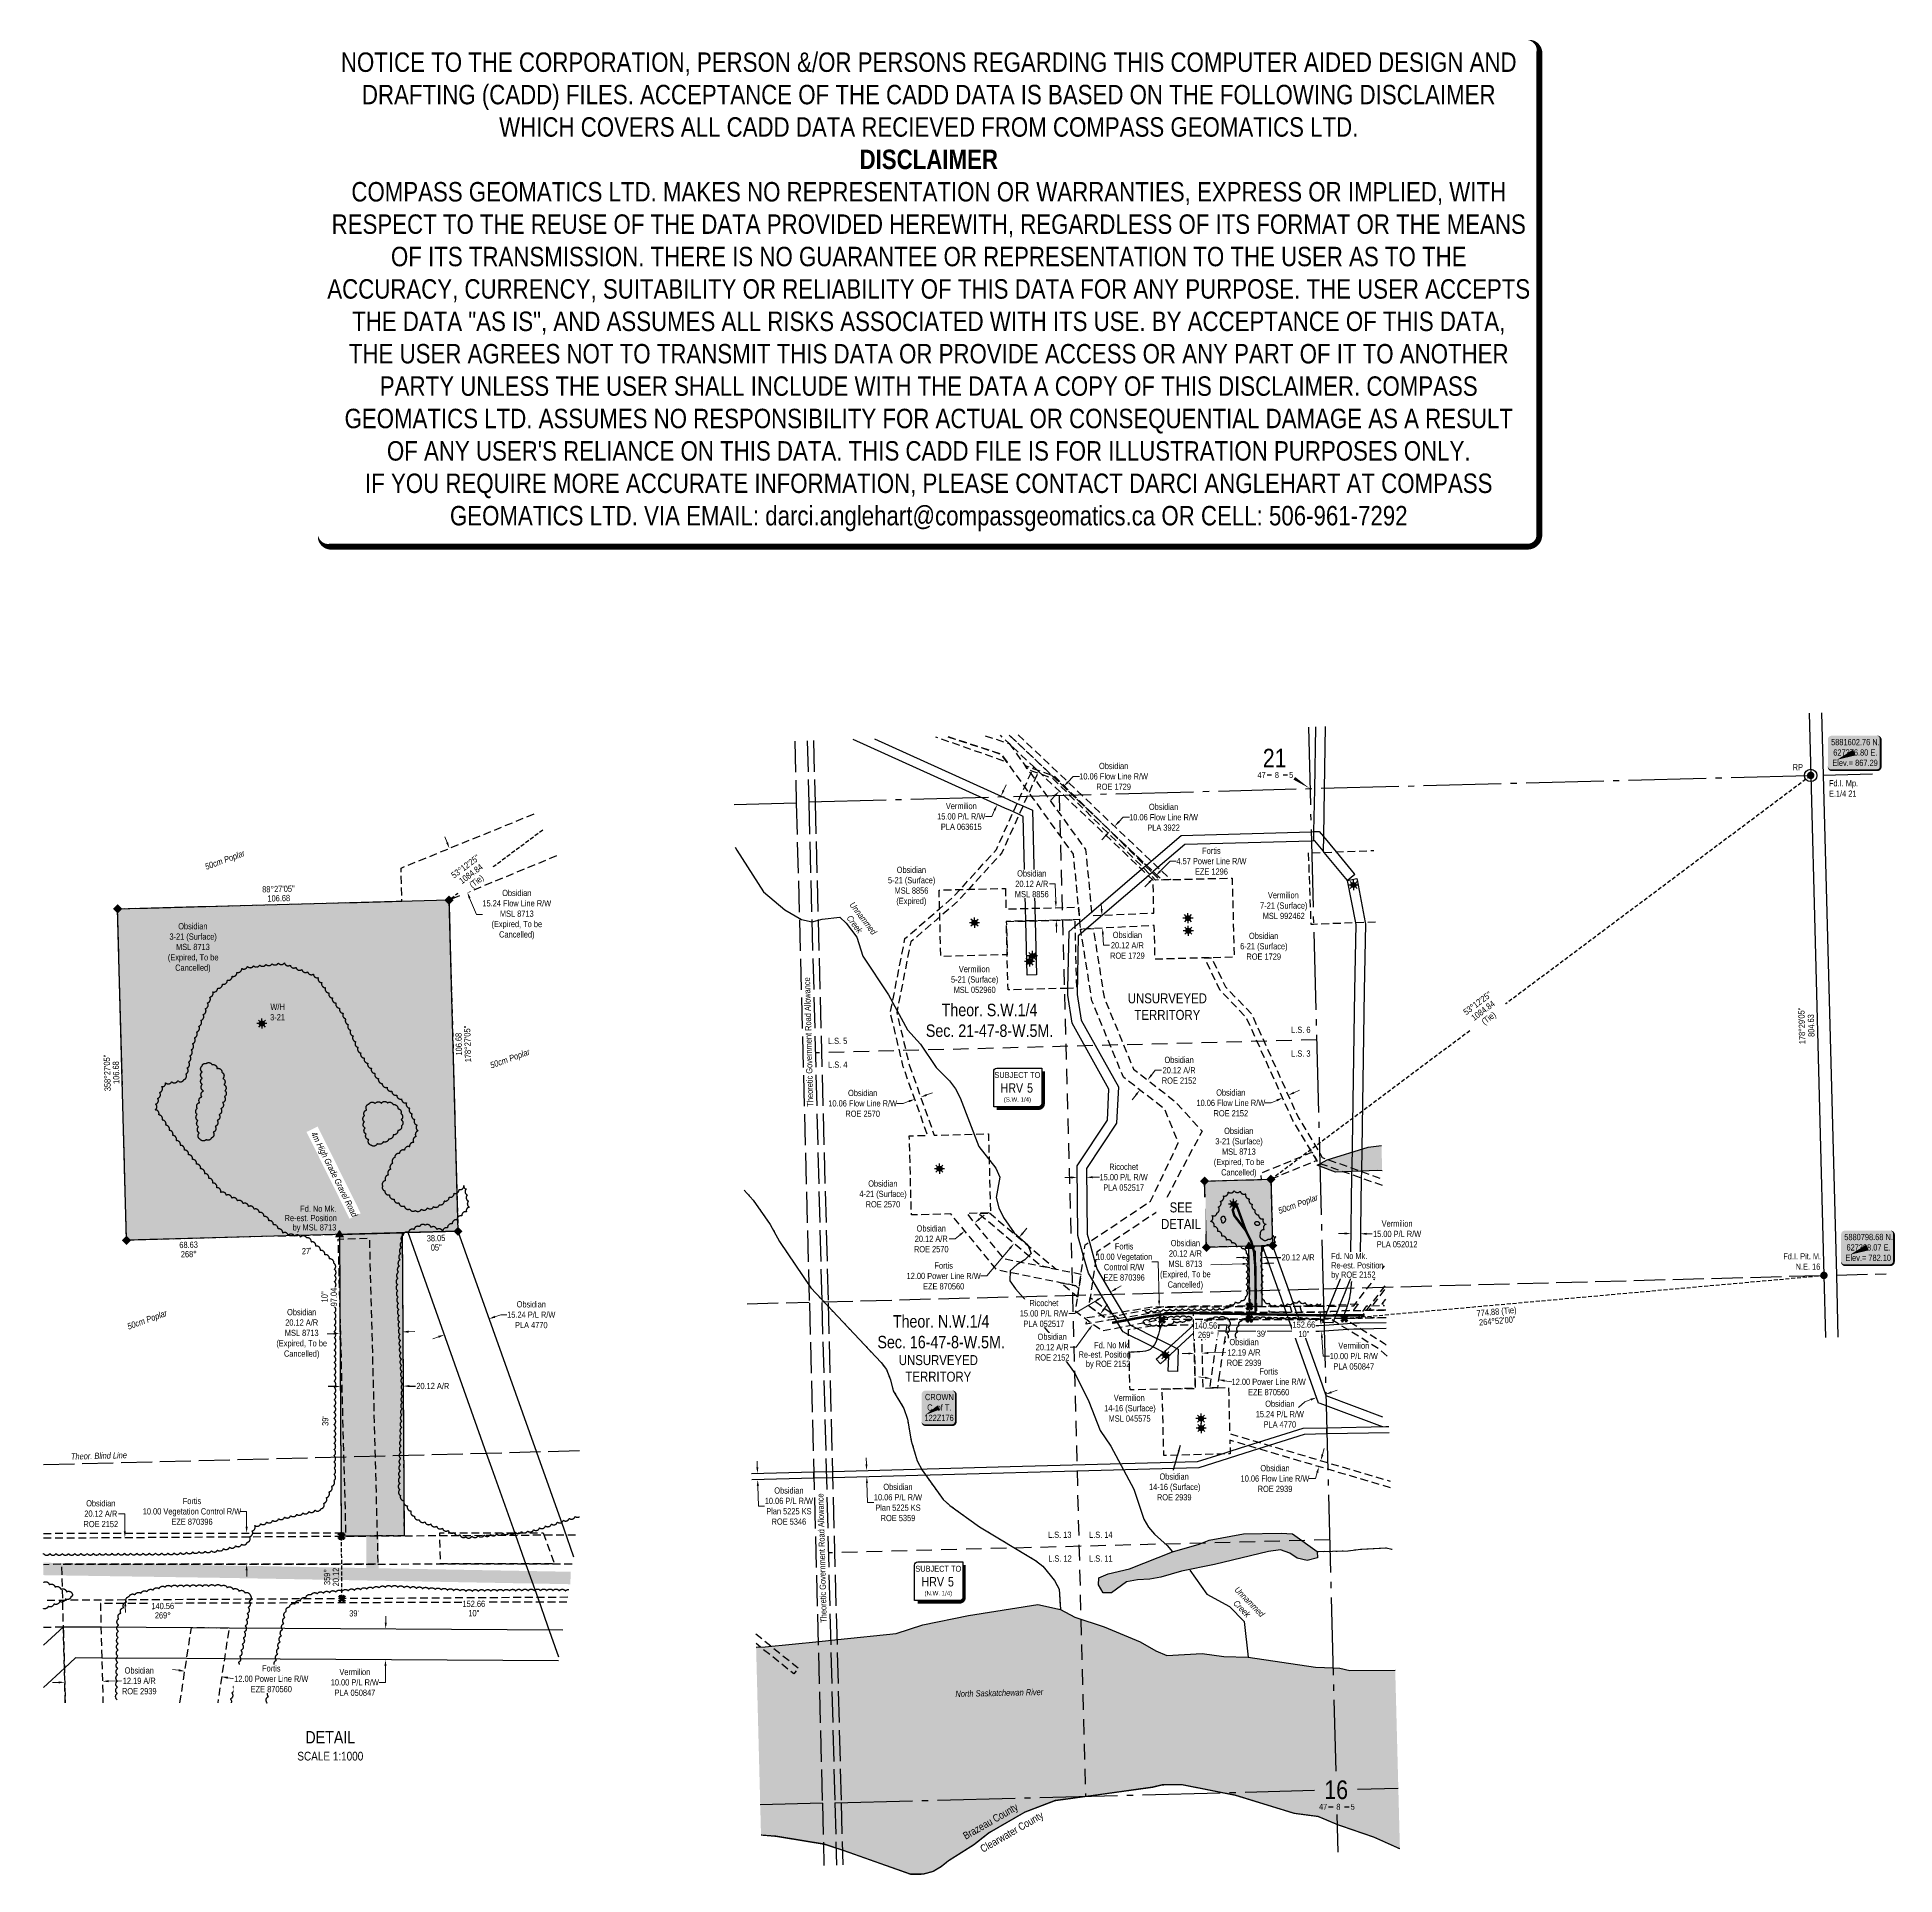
# Model space of a CAD drawing. Extents: x 624524 to 627512, y 5879835 to 5882790.
import ezdxf
from ezdxf.enums import TextEntityAlignment as Align

# ---------------------------------------------------------------- set-up
doc = ezdxf.new("R2010")
doc.units = 0
doc.header["$LTSCALE"] = 5
doc.header["$PDSIZE"] = 0.5
for name, pattern in [('0', [1, 1, 0]), ('BORDER2', [22.225, 6.35, -3.175, 6.35, -3.175, 0, -3.175]), ('foc-ACCESSROAD', [3.75, 2.5, -1.25]), ('foc-FLOWLINE', [3.75, 2.5, -1.25]), ('foc-LSD', [8, 5, -3]), ('foc-QUARTERLINE', [33, 25, -3, 2, -3]), ('foc-TIELINE', [1.875, 1.25, -0.625]), ('foc-TRAV', [1.875, 1.25, -0.625]), ('foc-UNSURVEYED', [12.5, 10, -2.5]), ('foc-WHEELTRACKS', [2, 0.4, -1.6])]:
    doc.linetypes.add(name, pattern=pattern)
doc.layers.get('Defpoints').update_dxf_attribs({"color": 9})
for name, color, linetype in [('10', 1, 'Continuous'), ('35', 37, 'Continuous'), ('9', 3, 'Continuous'), ('AS-OWNER', 7, 'Continuous'), ('AS-ROADS', 254, 'Continuous'), ('C-AR', 13, 'foc-ACCESSROAD'), ('C-FLOWLINE', 13, 'foc-FLOWLINE'), ('C-RW', 13, 'Continuous'), ('C-SYMBOL', 7, 'Continuous'), ('C-WS', 13, 'foc-ACCESSROAD'), ('C-WS-S', 8, 'Continuous'), ('CG-NOTES', 7, 'Continuous'), ('CTW', 7, 'Continuous'), ('DETAIL-T', 7, 'Continuous'), ('F-EZE', 190, 'foc-FLOWLINE'), ('F-RW', 190, 'Continuous'), ('F-WS', 190, 'foc-ACCESSROAD'), ('L-33', 7, 'Continuous'), ('L-BD', 7, 'Continuous'), ('L-MON', 1, 'Continuous'), ('L-MON-T', 1, 'Continuous'), ('L-QSEC', 8, 'foc-QUARTERLINE'), ('L-ROAD-T', 7, 'Continuous'), ('L-SEC', 7, 'Continuous'), ('L-SECLBL', 7, 'Continuous'), ('L-SECTION-LSD', 7, 'foc-LSD'), ('L-TIE', 7, 'foc-TIELINE'), ('L-TIE-T', 7, 'Continuous'), ('L-UNS-T', 3, 'Continuous'), ('L-USEC', 7, 'foc-UNSURVEYED'), ('P-PROPOSED', 10, 'Continuous'), ('P-PROPOSED-H', 21, 'Continuous'), ('P-TRAV', 4, 'foc-TRAV'), ('P-TXT', 4, 'Continuous'), ('T-BUSH', 110, '0'), ('T-BUSH-T', 110, 'Continuous'), ('T-WATER', 160, 'Continuous'), ('T-WATER-H', 133, 'Continuous'), ('T-WATER-P3', 160, 'foc-WHEELTRACKS'), ('T-WATER-T', 170, 'Continuous')]:
    doc.layers.add(name, color=color, linetype=linetype)
doc.layers.add('AS-COUNTY', color=7, linetype='BORDER2', lineweight=60, true_color=0xcc33ff)
for name, color, linetype, lineweight in [('C-AR-T', 13, 'Continuous', 9), ('C-FLOWLINE-T', 13, 'Continuous', 9), ('C-RW-T', 13, 'Continuous', 9), ('C-WS-T', 13, 'Continuous', 9), ('F-EZE-T', 190, 'Continuous', 9), ('F-RW-T', 190, 'Continuous', 9), ('F-WS-T', 190, 'Continuous', 9), ('T-TEXT', 48, 'Continuous', 18)]:
    doc.layers.add(name, color=color, linetype=linetype, lineweight=lineweight)
doc.layers.add('DISCLAIMER', color=7, linetype='Continuous', plot=False)
doc.styles.add('100L', font='ARIALN.TTF', dxfattribs={"height": 11})
doc.styles.add('175L', font='ARIALN.TTF', dxfattribs={"height": 20})
doc.styles.add('240', font='ARIALN.TTF', dxfattribs={"height": 30})
doc.styles.add('80', font='ARIALN.TTF', dxfattribs={"height": 10})
doc.styles.add('80CG', font='ARIALN.TTF', dxfattribs={"height": 10})
doc.styles.add('80L', font='ARIALN.TTF', dxfattribs={"height": 10})
doc.styles.add('foc-LtypeFont', font='ARIALN.TTF', dxfattribs={"height": 7.35})
doc.styles.add('HRV', font='ARIALN.TTF', dxfattribs={"height": 3})
doc.styles.add('SIMPLEX', font='ARIALN.TTF')
doc.linetypes.add('foc-TOPO-flowdirection-NOLINE', pattern='A,0,[">",foc-LtypeFont,S=0.3,R=0,X=0,Y=-0.945],-20,[">",foc-LtypeFont,S=0.3,R=0,X=0,Y=-0.945],0', length=20)
doc.dimstyles.new('Compass 5 000', dxfattribs={"dimscale": 5, "dimtxt": 9, "dimasz": 2, "dimexe": 0.2, "dimexo": 0.0625, "dimgap": 0.5, "dimtad": 0, "dimtih": 1, "dimtoh": 1, "dimzin": 0, "dimdsep": 46, "dimtxsty": '80CG', "dimcen": 0.1, "dimse1": 1, "dimse2": 1, "dimclrd": 256, "dimclrt": 256, "dimaunit": 1, "dimadec": 4, "dimazin": 0, "dimtfac": 0.06, "dimtofl": 0, "dimtmove": 0, "dimatfit": 1, "dimfxl": 0.2, "dimtolj": 1, "dimtzin": 0, "dimlwd": -1, "dimarcsym": 0})

msp = doc.modelspace()

# ---------------------------------------------------------------- texts
at = {"layer": 'C-RW-T', "insert": (626522.858, 5880575.553), "char_height": 9.99664, "attachment_point": 5, "style": '80CG'}
msp.add_mtext('\\A1;Obsidian\\P15.24 P/L R/W\\PPLA 4770', dxfattribs=at)
at = {"layer": 'C-SYMBOL', "color": 3, "insert": (626055.919, 5881235.564), "char_height": 20, "width": 203.24229, "attachment_point": 2, "style": '175L'}
msp.add_mtext('Theor. S.W.1/4 \\PSec. 21-47-8-W.5M.', dxfattribs=at)
at = {"layer": 'C-WS-T', "attachment_point": 1, "style": '80L'}
for s, width, insert, char_height in [('\\pi14.395;Obsidian\\P\\pi0.27851;5-21 (Surface)\\P\\pi10.899;MSL 8856\\P\\pi13.771;(Expired)', 72.62387, (625892.192, 5881455.91), 10), ('\\pi19.186;Obsidian\\P\\pi5.0738;3-21 (Surface)\\P\\pi15.691;MSL 8713\\P\\pi2.5406;(Expired, To be\\P\\pi14.348;Cancelled)', 82.19025, (624731.579, 5881365.229), 9.99664), ('\\pi17.581;Obsidian\\P\\pi3.4402;6-21 (Surface)\\P\\pi13.45;ROE 1729', 78.99495, (626455.664, 5881349.712), 10), ('\\pi19.178;Obsidian\\P\\pi5.0617;3-21 (Surface)\\P\\pi15.682;MSL 8713\\P\\pi2.5276;(Expired, To be\\P\\pi14.339;Cancelled)', 82.19025, (626414.062, 5881036.093), 10), ('\\pi14.395;Obsidian\\P\\pi0.1148;4-21 (Surface)\\P\\pi10.289;ROE 2570', 72.62387, (625846.301, 5880951.363), 10), ('\\pi17.581;Obsidian\\P\\pi0.66392;14-16 (Surface)\\P\\pi13.45;ROE 2939', 78.99495, (626311.713, 5880480.142), 10)]:
    msp.add_mtext_dynamic_manual_height_columns(s, width=width, gutter_width=50, heights=[0], dxfattribs=dict(at, insert=insert, char_height=char_height))
at = {"layer": 'C-WS-T', "insert": (624910.635, 5881222.108), "char_height": 9.9966, "width": 21.40249, "attachment_point": 5, "style": '80CG'}
msp.add_mtext('\\A1;W/H\\P3-21', dxfattribs=at)
at = {"layer": 'DETAIL-T', "color": 3, "insert": (624995.422, 5880042.075), "char_height": 20, "width": 105.50559, "attachment_point": 5, "style": '80CG'}
msp.add_mtext('DETAIL \\P{\\H0.7x;SCALE 1:1000}', dxfattribs=at)
at = {"layer": 'F-WS-T', "char_height": 10, "attachment_point": 1, "style": '80L'}
for s, insert in [('\\pi16.056;Vermilion\\P\\pi3.4982;7-21 (Surface)\\P\\pi7.7444;MSL 992462', (626487.591, 5881415.119)), ('\\pi16.056;Vermilion\\P\\pi3.4641;5-21 (Surface)\\P\\pi7.7239;MSL 052960', (625990.402, 5881296.304)), ('\\pi16.056;Vermilion\\P\\pi0.66392;14-16 (Surface)\\P\\pi7.6796;MSL 045575', (626239.657, 5880606.809))]:
    msp.add_mtext_dynamic_manual_height_columns(s, width=78.99495, gutter_width=50, heights=[0], dxfattribs=dict(at, insert=insert))
at = {"layer": 'L-33', "color": 200, "linetype": 'Continuous', "true_color": 0xcc33ff, "char_height": 12, "attachment_point": 5, "rotation": 29.985722, "style": '240'}
for s, width, insert in [('Brazeau County', 98.57566, (626058.244, 5879919.181)), ('Clearwater County', 113.82532, (626092.497, 5879902.061))]:
    msp.add_mtext_dynamic_manual_height_columns(s, width=width, gutter_width=45, heights=[0], dxfattribs=dict(at, insert=insert))
at = {"layer": 'L-BD', "style": '80L'}
for s, height, rotation, p in [("88°27'05''", 9.9966, 1.549, (624912.09, 5881420.211)), ('106.68', 9.9966, 1.549, (624912.495, 5881405.222)), ("178°29'05''", 9.99664, 91.5152, (627362.453, 5881200.058)), ('804.63', 9.9966, 91.5152, (627377.442, 5881200.454)), ('106.68', 9.9966, 91.549, (625202.042, 5881170.556)), ("178°27'05''", 9.99664, 91.549, (625216.282, 5881170.941)), ("358°27'05''", 9.99664, 91.549, (624636.508, 5881124.46)), ('106.68', 9.9966, 91.549, (624650.748, 5881124.845)), ('68.63', 9.9966, 1.5361, (624767.442, 5880847.866)), ('38.05', 9.9966, 1.5724, (625165.533, 5880858.622)), ("05''", 9.9966, 1.5724, (625165.945, 5880843.633)), ('268°', 9.9966, 1.5361, (624767.844, 5880832.876)), ("27'", 9.9966, 1.5361, (624957.473, 5880837.948)), ("10''", 9.9966, 90.3467, (624986.165, 5880764.133)), ("39'", 9.9966, 90.3467, (624987.373, 5880564.447)), ('359°', 9.9966, 90.3467, (624990.142, 5880313.478)), ('20.12', 9.9966, 90.3467, (625004.386, 5880313.564))]:
    msp.add_text(s, height=height, rotation=rotation, dxfattribs=at).set_placement(p, align=Align.MIDDLE)
at = {"layer": 'L-MON-T', "char_height": 9.99239, "attachment_point": 1, "line_spacing_factor": 0.900382, "style": '80L'}
for s, insert in [('\\pi26.089;Fd. No Mk.\\P\\pi1.0061;Re-est. Position\\P\\pi13.943;by MSL 8713', (624920.885, 5880910.885)), ('\\pi26.089;Fd. No Mk.\\P\\pi1.0061;Re-est. Position\\P\\pi12.737;by ROE 2152', (626198.099, 5880691.453))]:
    msp.add_mtext_dynamic_manual_height_columns(s, width=80.12734, gutter_width=50.021, heights=[0], dxfattribs=dict(at, insert=insert))
at = {"layer": 'L-ROAD-T', "style": '80L'}
for p in [(625764.732, 5881174.055), (625786.363, 5880343.989)]:
    msp.add_text('Theoretic Government Road Allowance', height=10, rotation=91.492698, dxfattribs=at).set_placement(p, align=Align.MIDDLE_CENTER)
at = {"layer": 'L-UNS-T', "color": 3, "char_height": 16, "attachment_point": 5, "style": '80L'}
for insert in [(626341.917, 5881230.825), (625973.531, 5880649.009)]:
    msp.add_mtext_dynamic_manual_height_columns('UNSURVEYED TERRITORY', width=126.41375, gutter_width=47.5, heights=[0], dxfattribs=dict(at, insert=insert))
at = {"layer": 'L-USEC', "insert": (624578.035, 5880512.309), "char_height": 9.99664, "attachment_point": 1, "rotation": 1.492795, "style": '80L'}
msp.add_mtext_dynamic_manual_height_columns('{\\fArial Narrow|b0|i1|c0|p34;Theor. Blind Line}', width=136.64553, gutter_width=50, heights=[0], dxfattribs=at)
at = {"layer": 'T-BUSH-T', "char_height": 10, "attachment_point": 1, "rotation": 20, "style": '80L'}
for insert in [(624791.297, 5881459.734), (625249.913, 5881140.296), (626517.643, 5880906.31), (624666.22, 5880720.165)]:
    msp.add_mtext_dynamic_manual_height_columns('\\pi1.4006;{\\fArial Narrow|b0|i1|c0|p34;50cm Poplar}', width=67.3101, gutter_width=50, heights=[0], dxfattribs=dict(at, insert=insert))
at = {"layer": 'T-WATER-T', "char_height": 10, "attachment_point": 1, "style": '80L'}
for insert, rotation in [((625839.323, 5881398.822), 307.135147), ((626457.709, 5880297.703), 314.401153)]:
    msp.add_mtext_dynamic_manual_height_columns('\\pi-2.1583;{\\fArial Narrow|b0|i1|c0|p34;Unnammed\\P\\pi12.108;Creek}', width=54.33955, gutter_width=50, heights=[0], dxfattribs=dict(at, insert=insert, rotation=rotation))
at = {"layer": 'T-WATER-T', "linetype": 'Continuous', "insert": (626071.52, 5880127.141), "char_height": 10, "attachment_point": 5, "rotation": 1.238085, "style": '240'}
msp.add_mtext_dynamic_manual_height_columns('{\\fArial Narrow|b0|i1|c0|p34;North Saskatchewan River}', width=136.70982, gutter_width=45, heights=[0], dxfattribs=at)

# ---------------------------------------------------------------- blocks, each defined once
blk = doc.blocks.new('L-SECLBL')
at = {"layer": '9', "color": 7}
for p, q in [((-5.1, -27.8), (-12.3, -27.8)), ((20.7, -27.8), (13.5, -27.8))]:
    blk.add_line(p, q, dxfattribs=at)
at = {"layer": '10', "color": 2, "style": 'SIMPLEX'}
blk.add_attdef('SEC', text='', height=30, dxfattribs=at).set_placement((0, 0), align=Align.MIDDLE)
at = {"layer": '10', "color": 5, "style": '80L'}
blk.add_attdef('TWP', text='', height=9.5, dxfattribs=at).set_placement((-14.4, -27.4), align=Align.MIDDLE_RIGHT)
blk.add_attdef('RGE', text='', height=9.5, dxfattribs=at).set_placement((3.6, -27.4), align=Align.MIDDLE_CENTER)
blk.add_attdef('MER', text='', height=9.5, dxfattribs=at).set_placement((23.2, -27.4), align=Align.MIDDLE_LEFT)
blk = doc.blocks.new('HRV')
blk.add_lwpolyline([(-35.1, 31.6), (37.2, 31.6), (37.2, -25.5, -0.414214), (32.2, -30.5), (-40.1, -30.5), (-40.1, 26.6, -0.414214)], format="xyb", close=True)
at = {"const_width": 5, "flags": 128}
blk.add_lwpolyline([(-35.1, -33), (32.2, -33, 0.414214), (39.7, -25.5), (39.7, 26.6)], format="xyb", dxfattribs=at)
at = {"style": '80L'}
blk.add_text('SUBJECT TO', height=9.5, dxfattribs=at).set_placement((-2, 13.1), align=Align.BOTTOM_CENTER)
blk.add_attdef('(N.W.1/4 00)', text='', height=7.12, dxfattribs=at).set_placement((-2, -24.4), align=Align.BOTTOM_CENTER)
at = {"layer": 'CTW', "color": 3, "style": 'HRV'}
blk.add_text('HRV', height=15, dxfattribs=at).set_placement((-10.9, -0.2), align=Align.MIDDLE_CENTER)
blk.add_attdef('0', text='', height=15, dxfattribs=at).set_placement((18.3, -0.2), align=Align.MIDDLE_CENTER)
blk = doc.blocks.new('GAS')
h = blk.add_hatch(color=255)
h.dxf.hatch_style = 1
edge = h.paths.add_edge_path()
edge.add_arc((0, 0), 0.9, 0, 360)
for p, q in [((-0.81, 0), (-1.62, 0)), ((-0.57, 0.57), (-1.14, 1.14)), ((0, 0.81), (0, 1.62)), ((0.57, 0.57), (1.14, 1.14)), ((1.62, 0), (0.81, 0)), ((-0.57, -0.57), (-1.14, -1.14)), ((0, -0.81), (0, -1.62)), ((1.14, -1.14), (0.57, -0.57))]:
    blk.add_line(p, q)
blk.add_circle((0, 0), 0.8)
blk = doc.blocks.new('*U637')
h = blk.add_hatch(color=255)
edge = h.paths.add_edge_path()
edge.add_line((-21.5, -28.5), (21.5, -28.5))
edge.add_arc((21.5, -22.5), 6, 270, 360)
edge.add_line((27.5, -22.5), (27.5, 21))
edge.add_arc((21.5, 21), 6, 0, 90)
edge.add_line((21.5, 27), (-21.5, 27))
edge.add_arc((-21.5, 21), 6, 90, 180)
edge.add_line((-27.5, 21), (-27.5, -22.5))
edge.add_arc((-21.5, -22.5), 6, 180, 270)
at = {"color": 14, "flags": 128}
blk.add_lwpolyline([(-21.5, -28.5, 3, 3, 0), (21.5, -28.5, 3, 3, 0.414214), (27.5, -22.5, 3, 3, 0), (27.5, 21, 3, 0, 0.414214), (21.5, 27, 0, 0, 0), (-21.5, 27, 0, 0, 0.414214), (-27.5, 21, 0, 0, 0), (-27.5, -22.5, 0, 3, 0.414214)], format="xyseb", close=True, dxfattribs=at)
blk.add_lwpolyline([(-21.6, -12.1, 0, 7.5, 0), (0, 0, 0, 0, 0)], format="xyseb", dxfattribs=at)
at = {"color": 14, "style": '80'}
blk.add_attdef('ENTER_TEXT_001', (-26.8, -4.9), '', height=10, dxfattribs=at)
blk = doc.blocks.new('*D626')
at = {"layer": 'Defpoints', "color": 0, "transparency": 16777216}
for p in [(626328.8, 5880748.3), (626370.4, 5880749.2), (626370.6, 5880739.2)]:
    blk.add_point(p, dxfattribs=at)
at = {"layer": 'F-EZE-T', "transparency": 16777216}
for p, q in [((626327.2, 5880820.3), (626317.2, 5880820.3)), ((626328.6, 5880758.3), (626327.2, 5880820.3)), ((626329.3, 5880728.3), (626329.5, 5880718.3))]:
    blk.add_line(p, q, dxfattribs=at)
for points in [[(626330.3, 5880758.3), (626326.9, 5880758.2), (626328.8, 5880748.3)], [(626330.9, 5880728.3), (626327.6, 5880728.2), (626329.1, 5880738.3)]]:
    blk.add_solid(points, dxfattribs=at)
at = {"layer": 'F-EZE-T', "transparency": 16777216, "insert": (626272.4, 5880820.3), "char_height": 10, "attachment_point": 5, "style": '80CG'}
blk.add_mtext('\\A1;Fortis\\P10.00 Vegetation \\PControl R/W\\PEZE 870396', dxfattribs=at)
blk = doc.blocks.new('*D627')
at = {"layer": 'Defpoints', "color": 0, "transparency": 16777216}
for p in [(626416.5, 5880659.6), (626428.3, 5880657.8), (626424.2, 5880630.8)]:
    blk.add_point(p, dxfattribs=at)
at = {"layer": 'F-EZE-T', "transparency": 16777216}
for p, q in [((626402.5, 5880634.1), (626392.6, 5880635.6)), ((626434.1, 5880629.3), (626445.7, 5880627.5))]:
    blk.add_line(p, q, dxfattribs=at)
for points in [[(626402.7, 5880635.7), (626402.2, 5880632.4), (626412.4, 5880632.6)], [(626434.4, 5880630.9), (626433.9, 5880627.6), (626424.2, 5880630.8)]]:
    blk.add_solid(points, dxfattribs=at)
at = {"layer": 'F-EZE-T', "transparency": 16777216, "insert": (626504.9, 5880627.5), "char_height": 10, "attachment_point": 5, "style": '80CG'}
blk.add_mtext('\\A1;Fortis\\P12.00 Power Line R/W\\PEZE 870560', dxfattribs=at)
blk = doc.blocks.new('*D628')
at = {"layer": 'Defpoints', "color": 0, "transparency": 16777216}
for p in [(626083, 5880876), (626075.3, 5880866.9), (626103, 5880859.2)]:
    blk.add_point(p, dxfattribs=at)
at = {"layer": 'F-EZE-T', "transparency": 16777216}
for p, q in [((626109.5, 5880866.8), (626115.9, 5880874.5)), ((626088.8, 5880842.4), (626051.3, 5880797.7)), ((626051.3, 5880797.7), (626041.3, 5880797.7))]:
    blk.add_line(p, q, dxfattribs=at)
for points in [[(626087.6, 5880843.4), (626090.1, 5880841.3), (626095.3, 5880850)], [(626108.2, 5880867.9), (626110.7, 5880865.8), (626103, 5880859.2)]]:
    blk.add_solid(points, dxfattribs=at)
at = {"layer": 'F-EZE-T', "transparency": 16777216, "insert": (625982.1, 5880797.7), "char_height": 10, "attachment_point": 5, "style": '80CG'}
blk.add_mtext('\\A1;Fortis\\P12.00 Power Line R/W\\PEZE 870560', dxfattribs=at)
blk = doc.blocks.new('*D629')
at = {"layer": 'C-AR-T', "transparency": 16777216}
for p, q in [((626463.1, 5880817.1), (626411.9, 5880815.8)), ((626503.3, 5880818.2), (626513.3, 5880818.4))]:
    blk.add_line(p, q, dxfattribs=at)
for points in [[(626463.1, 5880818.8), (626463.2, 5880815.5), (626473.1, 5880817.4)], [(626503.2, 5880819.8), (626503.3, 5880816.5), (626493.3, 5880817.9)]]:
    blk.add_solid(points, dxfattribs=at)
at = {"layer": 'Defpoints', "color": 0, "transparency": 16777216}
for p in [(626473.1, 5880817.4), (626473.2, 5880814.3), (626493.3, 5880814.8)]:
    blk.add_point(p, dxfattribs=at)
at = {"layer": 'C-AR-T', "transparency": 16777216, "insert": (626370.9, 5880815.8), "char_height": 10, "attachment_point": 5, "style": '80CG'}
blk.add_mtext('\\A1;Obsidian\\P20.12 A/R\\PMSL 8713\\P(Expired, To be\\PCancelled)', dxfattribs=at)
blk = doc.blocks.new('*D630')
at = {"layer": 'C-FLOWLINE-T', "transparency": 16777216}
for p, q in [((626263.9, 5881528.1), (626270.8, 5881535.4)), ((626270.8, 5881535.4), (626280.8, 5881535.4)), ((626243.2, 5881506.3), (626236.3, 5881499.1))]:
    blk.add_line(p, q, dxfattribs=at)
for points in [[(626242, 5881507.5), (626244.4, 5881505.2), (626250.1, 5881513.6)], [(626262.7, 5881529.3), (626265.1, 5881527), (626257, 5881520.9)]]:
    blk.add_solid(points, dxfattribs=at)
at = {"layer": 'Defpoints', "color": 0, "transparency": 16777216}
for p in [(626255.8, 5881508.2), (626257, 5881520.9), (626262.7, 5881515.5)]:
    blk.add_point(p, dxfattribs=at)
at = {"layer": 'C-FLOWLINE-T', "transparency": 16777216, "insert": (626335.8, 5881535.4), "char_height": 10, "attachment_point": 5, "style": '80CG'}
blk.add_mtext('\\A1;Obsidian\\P10.06 Flow Line R/W\\PPLA 3922', dxfattribs=at)
blk = doc.blocks.new('*D631')
at = {"layer": 'Defpoints', "color": 0, "transparency": 16777216}
for p in [(626637.4, 5880870.1), (626652.4, 5880865.7), (626652.5, 5880869.9)]:
    blk.add_point(p, dxfattribs=at)
at = {"layer": 'F-RW-T', "transparency": 16777216}
for p, q in [((626627.4, 5880866.1), (626617.4, 5880866.2)), ((626662.4, 5880865.5), (626672.4, 5880865.3))]:
    blk.add_line(p, q, dxfattribs=at)
for points in [[(626627.4, 5880867.7), (626627.4, 5880864.4), (626637.4, 5880865.9)], [(626662.4, 5880867.2), (626662.4, 5880863.8), (626652.4, 5880865.7)]]:
    blk.add_solid(points, dxfattribs=at)
at = {"layer": 'F-RW-T', "transparency": 16777216, "insert": (626711.5, 5880865.3), "char_height": 10, "attachment_point": 5, "style": '80CG', "bg_fill": 3, "box_fill_scale": 1.1, "bg_fill_color": 256, "bg_fill_true_color": 13158600, "bg_fill_transparency": 0}
blk.add_mtext('\\A1;Vermilion\\P15.00 P/L R/W\\PPLA 052012', dxfattribs=at)
blk = doc.blocks.new('*D632')
at = {"layer": 'Defpoints', "color": 0, "transparency": 16777216}
for p in [(626197.1, 5880939.6), (626211.9, 5880956.4), (626212.1, 5880939.8)]:
    blk.add_point(p, dxfattribs=at)
at = {"layer": 'F-RW-T', "transparency": 16777216}
for p, q in [((626186.9, 5880956.2), (626176.9, 5880956.1)), ((626221.9, 5880956.5), (626232.5, 5880956.6))]:
    blk.add_line(p, q, dxfattribs=at)
for points in [[(626186.9, 5880957.8), (626186.9, 5880954.5), (626196.9, 5880956.3)], [(626221.9, 5880958.2), (626221.9, 5880954.8), (626211.9, 5880956.4)]]:
    blk.add_solid(points, dxfattribs=at)
at = {"layer": 'F-RW-T', "transparency": 16777216, "insert": (626271.6, 5880956.6), "char_height": 10, "attachment_point": 5, "style": '80CG'}
blk.add_mtext('\\A1;Ricochet\\P15.00 P/L R/W\\PPLA 052517', dxfattribs=at)
blk = doc.blocks.new('*D633')
at = {"layer": 'C-AR-T', "transparency": 16777216}
for p, q in [((626316.2, 5881120.7), (626322.3, 5881128.6)), ((626322.3, 5881128.6), (626332.3, 5881128.6)), ((626291.6, 5881089), (626285.5, 5881081.1))]:
    blk.add_line(p, q, dxfattribs=at)
for points in [[(626314.9, 5881121.7), (626317.5, 5881119.7), (626310.1, 5881112.8)], [(626290.3, 5881090), (626292.9, 5881088), (626297.7, 5881096.9)]]:
    blk.add_solid(points, dxfattribs=at)
at = {"layer": 'Defpoints', "color": 0, "transparency": 16777216}
for p in [(626310.1, 5881112.8), (626332.9, 5881095), (626320.6, 5881079.1)]:
    blk.add_point(p, dxfattribs=at)
at = {"layer": 'C-AR-T', "transparency": 16777216, "insert": (626360.8, 5881128.6), "char_height": 10, "attachment_point": 5, "style": '80CG'}
blk.add_mtext('\\A1;Obsidian\\P20.12 A/R\\PROE 2152', dxfattribs=at)
blk = doc.blocks.new('*D634')
at = {"layer": 'C-FLOWLINE-T', "transparency": 16777216}
for p, q in [((626545.5, 5881092.5), (626554.6, 5881096.6)), ((626509, 5881076), (626499, 5881076)), ((626518.1, 5881080.1), (626509, 5881076))]:
    blk.add_line(p, q, dxfattribs=at)
for points in [[(626544.8, 5881094), (626546.2, 5881091), (626536.4, 5881088.4)], [(626517.4, 5881081.7), (626518.8, 5881078.6), (626527.2, 5881084.3)]]:
    blk.add_solid(points, dxfattribs=at)
at = {"layer": 'Defpoints', "color": 0, "transparency": 16777216}
for p in [(626515.8, 5881109.5), (626525, 5881113.6), (626527.2, 5881084.3)]:
    blk.add_point(p, dxfattribs=at)
at = {"layer": 'C-FLOWLINE-T', "transparency": 16777216, "insert": (626444, 5881076), "char_height": 10, "attachment_point": 5, "style": '80CG'}
blk.add_mtext('\\A1;Obsidian\\P10.06 Flow Line R/W\\PROE 2152', dxfattribs=at)
blk = doc.blocks.new('*D635')
at = {"layer": 'C-AR-T', "transparency": 16777216}
for p, q in [((625857.8, 5880495), (625857.6, 5880505)), ((625858.6, 5880464.8), (625859.5, 5880433.4)), ((625859.5, 5880433.4), (625869.5, 5880433.4))]:
    blk.add_line(p, q, dxfattribs=at)
for points in [[(625859.5, 5880495), (625856.2, 5880494.9), (625858.1, 5880485)], [(625860.3, 5880464.8), (625857, 5880464.7), (625858.4, 5880474.8)]]:
    blk.add_solid(points, dxfattribs=at)
at = {"layer": 'Defpoints', "color": 0, "transparency": 16777216}
for p in [(626126.6, 5880492.3), (625858.4, 5880474.8), (626126.9, 5880482.1)]:
    blk.add_point(p, dxfattribs=at)
at = {"layer": 'C-AR-T', "transparency": 16777216, "insert": (625908.6, 5880433.4), "char_height": 10, "attachment_point": 5, "style": '80CG'}
blk.add_mtext('\\A1;Obsidian\\P10.06 P/L R/W\\PPlan 5225 KS\\PROE 5359', dxfattribs=at)
blk = doc.blocks.new('fdia')
at = {"color": 255, "const_width": 1}
blk.add_lwpolyline([(-0.5, 0, 1), (0.5, 0, 1)], format="xyb", close=True, dxfattribs=at)
blk = doc.blocks.new('Fdiaa')
blk.add_blockref('fdia', (0, 0))
blk = doc.blocks.new('fdib')
at = {"color": 1, "const_width": 1.6}
blk.add_lwpolyline([(-0.4, 0, 1), (0.4, 0, 1)], format="xyb", close=True, dxfattribs=at)
at = {"color": 1}
blk.add_circle((0, 0), 0.8, dxfattribs=at)
blk = doc.blocks.new('Fdibb')
blk.add_blockref('fdib', (0, 0))
blk = doc.blocks.new('fdicc')
for name in ['Fdibb', 'Fdiaa']:
    blk.add_blockref(name, (0, 0))
blk = doc.blocks.new('FDI')
blk.add_blockref('fdicc', (0, 0))
blk = doc.blocks.new('*U644')
at = {"layer": '35', "color": 3}
blk.add_circle((0, 0), 10, dxfattribs=at)
at = {"layer": '35', "color": 3, "style": '80'}
blk.add_attdef('RP_001', (-29, 8.3), '', height=10, dxfattribs=at)
blk = doc.blocks.new('*U646')
h = blk.add_hatch(color=254)
edge = h.paths.add_edge_path()
edge.add_line((-36.5, -28.5), (36.5, -28.5))
edge.add_arc((36.5, -22.5), 6, 270, 360)
edge.add_line((42.5, -22.5), (42.5, 21))
edge.add_arc((36.5, 21), 6, 0, 90)
edge.add_line((36.5, 27), (-36.5, 27))
edge.add_arc((-36.5, 21), 6, 90, 180)
edge.add_line((-42.5, 21), (-42.5, -22.5))
edge.add_arc((-36.5, -22.5), 6, 180, 270)
at = {"color": 1, "flags": 128}
blk.add_lwpolyline([(-36.5, -28.5, 3, 3, 0), (36.5, -28.5, 3, 3, 0.414214), (42.5, -22.5, 3, 3, 0), (42.5, 21, 3, 0, 0.414214), (36.5, 27, 0, 0, 0), (-36.5, 27, 0, 0, 0.414214), (-42.5, 21, 0, 0, 0), (-42.5, -22.5, 0, 3, 0.414214)], format="xyseb", close=True, dxfattribs=at)
blk.add_lwpolyline([(-27.7, -11.6, 0, 10, 0), (0, 0, 5, 5, 0)], format="xyseb", dxfattribs=at)
at = {"color": 1, "style": '80'}
blk.add_attdef('ENTER_TEXT_001', (-36, -5), '', height=10, dxfattribs=at)
blk = doc.blocks.new('*D662')
at = {"layer": 'Defpoints', "color": 0, "transparency": 16777216}
for p in [(626310.5, 5881446.9), (626313.7, 5881450.2), (626322.9, 5881441.1)]:
    blk.add_point(p, dxfattribs=at)
at = {"layer": 'F-EZE-T', "transparency": 16777216}
for p, q in [((626329.9, 5881448.2), (626346.3, 5881464.8)), ((626346.3, 5881464.8), (626356.3, 5881464.8)), ((626312.7, 5881430.8), (626305.7, 5881423.6))]:
    blk.add_line(p, q, dxfattribs=at)
for points in [[(626328.8, 5881449.4), (626331.1, 5881447.1), (626322.9, 5881441.1)], [(626311.5, 5881431.9), (626313.9, 5881429.6), (626319.7, 5881437.9)]]:
    blk.add_solid(points, dxfattribs=at)
at = {"layer": 'F-EZE-T', "transparency": 16777216, "insert": (626412.8, 5881464.8), "char_height": 10, "attachment_point": 5, "style": '80CG'}
blk.add_mtext('\\A1;Fortis\\P4.57 Power Line R/W\\PEZE 1296', dxfattribs=at)
blk = doc.blocks.new('TRIA')
blk.add_hatch(color=255).paths.add_polyline_path([(-0.04, 1.52), (-1.47, -0.87), (1.39, -0.87)])
blk = doc.blocks.new('TRIAA')
blk.add_blockref('TRIA', (0, 0))
blk = doc.blocks.new('TRIB')
at = {"color": 1}
blk.add_lwpolyline([(-1.12, -0.67), (-0.04, 1.13), (1.04, -0.67)], close=True, dxfattribs=at)
blk = doc.blocks.new('TRIBB')
blk.add_blockref('TRIB', (0, 0))
blk = doc.blocks.new('TRICC')
for name in ['TRIAA', 'TRIBB']:
    blk.add_blockref(name, (0, 0))
blk = doc.blocks.new('plspike')
blk.add_blockref('TRICC', (0, 0))
blk = doc.blocks.new('TEMP')
h = blk.add_hatch(color=255)
h.dxf.hatch_style = 1
h.paths.add_polyline_path([(0, 0.25), (-0.67, 1.15), (-0.67, 0.67), (-1.15, 0.67), (-0.25, 0), (-1.15, -0.67), (-0.67, -0.67), (-0.67, -1.15), (0, -0.25), (0.67, -1.15), (0.67, -0.67), (1.15, -0.67), (0.25, 0), (1.15, 0.67), (0.67, 0.67), (0.67, 1.15)])
h.paths.add_polyline_path([(0.57, 0.85), (0.57, 0.57), (0.85, 0.57), (0.08, 0), (0.85, -0.57), (0.57, -0.57), (0.57, -0.85), (0, -0.08), (-0.57, -0.85), (-0.57, -0.57), (-0.85, -0.57), (-0.08, 0), (-0.85, 0.57), (-0.57, 0.57), (-0.57, 0.85), (0, 0.08)], flags=16)
h = blk.add_hatch(color=1)
h.dxf.hatch_style = 1
h.paths.add_polyline_path([(0, 0.08), (-0.57, 0.85), (-0.57, 0.57), (-0.85, 0.57), (-0.08, 0), (-0.85, -0.57), (-0.57, -0.57), (-0.57, -0.85), (0, -0.08), (0.57, -0.85), (0.57, -0.57), (0.85, -0.57), (0.08, 0), (0.85, 0.57), (0.57, 0.57), (0.57, 0.85)])
at = {"color": 1}
for p, q in [((-0.08, 0), (0.08, 0)), ((0, 0.08), (0, -0.08))]:
    blk.add_line(p, q, dxfattribs=at)
at = {"color": 255, "flags": 128}
blk.add_lwpolyline([(-0.25, 0), (-1.15, 0.67), (-0.67, 0.67), (-0.67, 1.15), (0, 0.25), (0.67, 1.15), (0.67, 0.67), (1.15, 0.67), (0.25, 0), (1.15, -0.67), (0.67, -0.67), (0.67, -1.15), (0, -0.25), (-0.67, -1.15), (-0.67, -0.67), (-1.15, -0.67)], close=True, dxfattribs=at)
at = {"color": 1, "flags": 128}
blk.add_lwpolyline([(-0.08, 0), (-0.85, 0.57), (-0.57, 0.57), (-0.57, 0.85), (0, 0.08), (0.57, 0.85), (0.57, 0.57), (0.85, 0.57), (0.08, 0), (0.85, -0.57), (0.57, -0.57), (0.57, -0.85), (0, -0.08), (-0.57, -0.85), (-0.57, -0.57), (-0.85, -0.57)], close=True, dxfattribs=at)
blk = doc.blocks.new('SMONA')
blk.add_hatch(color=255).paths.add_polyline_path([(0, -1.49), (1.49, 0), (0, 1.49), (-1.49, 0)])
blk = doc.blocks.new('SMONAA')
blk.add_blockref('SMONA', (0, 0))
blk = doc.blocks.new('SMONB')
at = {"color": 1}
blk.add_solid([(0, 1.2), (1.2, 0), (-1.2, 0), (0, -1.2)], dxfattribs=at)
blk = doc.blocks.new('SMONBB')
blk.add_blockref('SMONB', (0, 0))
blk = doc.blocks.new('SMONCC')
for name in ['SMONAA', 'SMONBB']:
    blk.add_blockref(name, (0, 0))
blk = doc.blocks.new('FDIBAR')
blk.add_blockref('SMONCC', (0, 0))
blk = doc.blocks.new('*D663')
at = {"layer": 'C-AR-T', "transparency": 16777216}
for p, q in [((626239.9, 5880744.4), (626245.8, 5880752.4)), ((626216.2, 5880712), (626195.2, 5880683.3)), ((626195.2, 5880683.3), (626185.2, 5880683.3))]:
    blk.add_line(p, q, dxfattribs=at)
for points in [[(626238.5, 5880745.4), (626241.2, 5880743.4), (626234, 5880736.3)], [(626214.9, 5880713), (626217.5, 5880711), (626222.1, 5880720.1)]]:
    blk.add_solid(points, dxfattribs=at)
at = {"layer": 'Defpoints', "color": 0, "transparency": 16777216}
for p in [(626213.2, 5880726.5), (626225.1, 5880742.8), (626222.1, 5880720.1)]:
    blk.add_point(p, dxfattribs=at)
at = {"layer": 'C-AR-T', "transparency": 16777216, "insert": (626156.7, 5880683.3), "char_height": 10, "attachment_point": 5, "style": '80CG', "bg_fill": 3, "box_fill_scale": 1.1, "bg_fill_color": 256, "bg_fill_true_color": 13158600, "bg_fill_transparency": 0}
blk.add_mtext('\\A1;Obsidian\\P20.12 A/R\\PROE 2152', dxfattribs=at)
blk = doc.blocks.new('*D664')
at = {"layer": 'Defpoints', "color": 0, "transparency": 16777216}
for p in [(626589.8, 5880718.5), (626589.9, 5880708.5), (626590.5, 5880708.5)]:
    blk.add_point(p, dxfattribs=at)
at = {"layer": 'F-RW-T', "transparency": 16777216}
for p, q in [((626588.5, 5880728.4), (626587.8, 5880738.4)), ((626590.6, 5880698.5), (626592.7, 5880668.9)), ((626592.7, 5880668.9), (626602.7, 5880668.9))]:
    blk.add_line(p, q, dxfattribs=at)
for points in [[(626590.1, 5880728.5), (626586.8, 5880728.3), (626589.2, 5880718.4)], [(626592.3, 5880698.6), (626589, 5880698.4), (626589.9, 5880708.5)]]:
    blk.add_solid(points, dxfattribs=at)
at = {"layer": 'F-RW-T', "transparency": 16777216, "insert": (626641.8, 5880668.9), "char_height": 10, "attachment_point": 5, "style": '80CG'}
blk.add_mtext('\\A1;Vermilion\\P10.00 P/L R/W\\PPLA 050847', dxfattribs=at)
blk = doc.blocks.new('*D665')
at = {"layer": 'Defpoints', "color": 0, "transparency": 16777216}
for p in [(626493.4, 5880827.4), (626473.5, 5880797.1), (626493.6, 5880797.3)]:
    blk.add_point(p, dxfattribs=at)
at = {"layer": 'P-TXT', "transparency": 16777216}
for p, q in [((626463.3, 5880827.2), (626453.3, 5880827.1)), ((626503.4, 5880827.4), (626524.5, 5880827.6))]:
    blk.add_line(p, q, dxfattribs=at)
for points in [[(626463.3, 5880828.9), (626463.3, 5880825.5), (626473.3, 5880827.2)], [(626503.4, 5880829.1), (626503.5, 5880825.8), (626493.4, 5880827.4)]]:
    blk.add_solid(points, dxfattribs=at)
at = {"layer": 'P-TXT', "transparency": 16777216, "insert": (626552.2, 5880827.6), "char_height": 10, "attachment_point": 5, "style": '80CG'}
blk.add_mtext('\\A1;20.12 A/R', dxfattribs=at)
blk = doc.blocks.new('*D666')
at = {"layer": 'C-FLOWLINE-T', "transparency": 16777216}
for p, q in [((626591.5, 5880510.4), (626594.3, 5880520)), ((626580.1, 5880471.9), (626570.1, 5880471.9)), ((626582.9, 5880481.5), (626580.1, 5880471.9))]:
    blk.add_line(p, q, dxfattribs=at)
for points in [[(626581.3, 5880482), (626584.5, 5880481), (626585.8, 5880491.1)], [(626589.9, 5880510.9), (626593.1, 5880509.9), (626588.6, 5880500.8)]]:
    blk.add_solid(points, dxfattribs=at)
at = {"layer": 'Defpoints', "color": 0, "transparency": 16777216}
for p in [(626553.2, 5880500.7), (626556, 5880510.4), (626585.8, 5880491.1)]:
    blk.add_point(p, dxfattribs=at)
at = {"layer": 'C-FLOWLINE-T', "transparency": 16777216, "insert": (626515.1, 5880471.9), "char_height": 10, "attachment_point": 5, "style": '80CG'}
blk.add_mtext('\\A1;Obsidian\\P10.06 Flow Line R/W\\PROE 2939', dxfattribs=at)
blk = doc.blocks.new('*D669')
at = {"layer": 'C-AR-T', "transparency": 16777216}
for p, q in [((626375.5, 5880673.1), (626365.5, 5880672.8)), ((626407.6, 5880673.9), (626436.8, 5880674.7))]:
    blk.add_line(p, q, dxfattribs=at)
for points in [[(626375.4, 5880674.7), (626375.5, 5880671.4), (626385.5, 5880673.3)], [(626407.6, 5880675.6), (626407.6, 5880672.2), (626397.6, 5880673.6)]]:
    blk.add_solid(points, dxfattribs=at)
at = {"layer": 'Defpoints', "color": 0, "transparency": 16777216}
for p in [(626385.6, 5880667.3), (626397.6, 5880673.6), (626397.8, 5880667.6)]:
    blk.add_point(p, dxfattribs=at)
at = {"layer": 'C-AR-T', "transparency": 16777216, "insert": (626465.3, 5880674.7), "char_height": 10, "attachment_point": 5, "style": '80CG', "bg_fill": 3, "box_fill_scale": 1.1, "bg_fill_color": 256, "bg_fill_true_color": 13158600, "bg_fill_transparency": 0}
blk.add_mtext('\\A1;Obsidian\\P12.19 A/R\\PROE 2939', dxfattribs=at)
blk = doc.blocks.new('*D672')
at = {"layer": 'C-AR-T', "transparency": 16777216}
for p, q in [((625000.6, 5880704.9), (624990.4, 5880704.7)), ((625121.2, 5880708.1), (625131.2, 5880708.4))]:
    blk.add_line(p, q, dxfattribs=at)
for points in [[(625000.6, 5880706.6), (625000.7, 5880703.3), (625010.6, 5880705.2)], [(625121.2, 5880709.8), (625121.3, 5880706.4), (625111.2, 5880707.8)]]:
    blk.add_solid(points, dxfattribs=at)
at = {"layer": 'Defpoints', "color": 0, "transparency": 16777216}
for p in [(625010.5, 5880707.8), (625010.6, 5880705.2), (625111.2, 5880710.4)]:
    blk.add_point(p, dxfattribs=at)
at = {"layer": 'C-AR-T', "transparency": 16777216, "insert": (624949.4, 5880704.7), "char_height": 10, "attachment_point": 5, "style": '80CG'}
blk.add_mtext('\\A1;Obsidian\\P20.12 A/R\\PMSL 8713\\P(Expired, To be\\PCancelled)', dxfattribs=at)
blk = doc.blocks.new('*D671')
at = {"layer": 'Defpoints', "color": 0, "transparency": 16777216}
for p in [(625012, 5880622.2), (625112.6, 5880622.9), (625112.6, 5880620.6)]:
    blk.add_point(p, dxfattribs=at)
at = {"layer": 'P-TXT', "transparency": 16777216}
for p, q in [((625002, 5880619.9), (624992, 5880619.9)), ((625122.6, 5880620.7), (625132.6, 5880620.7))]:
    blk.add_line(p, q, dxfattribs=at)
for points in [[(625002, 5880621.6), (625002, 5880618.3), (625012, 5880620)], [(625122.6, 5880622.3), (625122.6, 5880619), (625112.6, 5880620.6)]]:
    blk.add_solid(points, dxfattribs=at)
at = {"layer": 'P-TXT', "transparency": 16777216, "insert": (625160.3, 5880620.7), "char_height": 10, "attachment_point": 5, "style": '80CG'}
blk.add_mtext('\\A1;20.12 A/R', dxfattribs=at)
blk = doc.blocks.new('*D673')
at = {"layer": 'C-FLOWLINE-T', "transparency": 16777216}
for p, q in [((625183.2, 5881494.7), (625179.5, 5881504)), ((625219.5, 5881405.6), (625230.4, 5881378.9)), ((625230.4, 5881378.9), (625240.4, 5881378.9))]:
    blk.add_line(p, q, dxfattribs=at)
for points in [[(625184.8, 5881495.4), (625181.7, 5881494.1), (625187, 5881485.5)], [(625221.1, 5881406.2), (625218, 5881405), (625215.7, 5881414.8)]]:
    blk.add_solid(points, dxfattribs=at)
at = {"layer": 'Defpoints', "color": 0, "transparency": 16777216}
for p in [(625200.1, 5881490.8), (625215.7, 5881414.8), (625228.9, 5881420.2)]:
    blk.add_point(p, dxfattribs=at)
at = {"layer": 'C-FLOWLINE-T', "transparency": 16777216, "insert": (625295.4, 5881378.9), "char_height": 10, "attachment_point": 5, "style": '80CG'}
blk.add_mtext('\\A1;Obsidian\\P15.24 Flow Line R/W\\PMSL 8713\\P{\\A0;(Expired, To be\\PCancelled)}', dxfattribs=at)
blk = doc.blocks.new('*D674')
at = {"layer": 'C-RW-T', "transparency": 16777216}
for p, q in [((625260.2, 5880732.1), (625269.6, 5880735.4)), ((625269.6, 5880735.4), (625279.6, 5880735.4)), ((625169.5, 5880699.8), (625160.1, 5880696.5))]:
    blk.add_line(p, q, dxfattribs=at)
for points in [[(625259.6, 5880733.7), (625260.8, 5880730.5), (625250.8, 5880728.7)], [(625168.9, 5880701.4), (625170.1, 5880698.3), (625178.9, 5880703.2)]]:
    blk.add_solid(points, dxfattribs=at)
at = {"layer": 'Defpoints', "color": 0, "transparency": 16777216}
for p in [(625250.8, 5880728.7), (625251.6, 5880726.4), (625179.8, 5880700.8)]:
    blk.add_point(p, dxfattribs=at)
at = {"layer": 'C-RW-T', "transparency": 16777216, "insert": (625318.7, 5880735.4), "char_height": 10, "attachment_point": 5, "style": '80CG'}
blk.add_mtext('\\A1;\\A1;Obsidian\\P15.24 P/L R/W\\PPLA 4770', dxfattribs=at)
blk = doc.blocks.new('*D675')
at = {"layer": 'Defpoints', "color": 0, "transparency": 16777216}
for p in [(624827.7, 5880384.3), (624860.8, 5880384.3), (624827.8, 5880334.3)]:
    blk.add_point(p, dxfattribs=at)
at = {"layer": 'F-EZE-T', "transparency": 16777216}
for p, q in [((624860.8, 5880419.1), (624850.8, 5880419.1)), ((624860.8, 5880394.3), (624860.8, 5880419.1)), ((624860.9, 5880324.3), (624860.9, 5880314.3))]:
    blk.add_line(p, q, dxfattribs=at)
for points in [[(624862.5, 5880394.3), (624859.1, 5880394.3), (624860.8, 5880384.3)], [(624862.5, 5880324.3), (624859.2, 5880324.3), (624860.8, 5880334.3)]]:
    blk.add_solid(points, dxfattribs=at)
at = {"layer": 'F-EZE-T', "transparency": 16777216, "insert": (624772.9, 5880419.1), "char_height": 10, "attachment_point": 5, "style": '80CG'}
blk.add_mtext('\\A1;Fortis\\P10.00 Vegetation Control R/W\\PEZE 870396', dxfattribs=at)
blk = doc.blocks.new('*D676')
at = {"layer": 'C-AR-T', "transparency": 16777216}
for p, q in [((624664.7, 5880415.4), (624654.7, 5880415.4)), ((624664.9, 5880387.2), (624664.7, 5880415.4)), ((624665.6, 5880266.6), (624665.7, 5880256.6))]:
    blk.add_line(p, q, dxfattribs=at)
for points in [[(624666.6, 5880387.2), (624663.2, 5880387.2), (624665, 5880377.2)], [(624667.3, 5880266.6), (624664, 5880266.6), (624665.6, 5880276.6)]]:
    blk.add_solid(points, dxfattribs=at)
at = {"layer": 'Defpoints', "color": 0, "transparency": 16777216}
for p in [(624665, 5880377.2), (624773.1, 5880377.8), (624773.8, 5880277.3)]:
    blk.add_point(p, dxfattribs=at)
at = {"layer": 'C-AR-T', "transparency": 16777216, "insert": (624626.2, 5880415.4), "char_height": 10, "attachment_point": 5, "style": '80CG'}
blk.add_mtext('\\A1;Obsidian\\P20.12 A/R\\PROE 2152', dxfattribs=at)
blk = doc.blocks.new('*D677')
at = {"layer": 'Defpoints', "color": 0, "transparency": 16777216}
for p in [(625061.8, 5880230.5), (625061.5, 5880180.5), (625084.2, 5880180.4)]:
    blk.add_point(p, dxfattribs=at)
at = {"layer": 'F-RW-T', "transparency": 16777216}
for p, q in [((625084.6, 5880240.4), (625084.7, 5880250.4)), ((625084.2, 5880170.4), (625084, 5880144.1)), ((625084, 5880144.1), (625074, 5880144.1))]:
    blk.add_line(p, q, dxfattribs=at)
for points in [[(625082.9, 5880240.4), (625086.3, 5880240.4), (625084.5, 5880230.4)], [(625082.5, 5880170.4), (625085.8, 5880170.4), (625084.2, 5880180.4)]]:
    blk.add_solid(points, dxfattribs=at)
at = {"layer": 'F-RW-T', "transparency": 16777216, "insert": (625034.9, 5880144.1), "char_height": 10, "attachment_point": 5, "style": '80CG'}
blk.add_mtext('\\A1;Vermilion\\P10.00 P/L R/W\\PPLA 050847', dxfattribs=at)
blk = doc.blocks.new('*D680')
at = {"layer": 'C-FLOWLINE-T', "transparency": 16777216}
for p, q in [((626181.9, 5881592.1), (626190.5, 5881601.2)), ((626190.5, 5881601.2), (626200.5, 5881601.2)), ((626161.2, 5881570.3), (626154.3, 5881563.1))]:
    blk.add_line(p, q, dxfattribs=at)
for points in [[(626180.7, 5881593.3), (626183.1, 5881591), (626175, 5881584.9)], [(626160, 5881571.5), (626162.4, 5881569.2), (626168.1, 5881577.6)]]:
    blk.add_solid(points, dxfattribs=at)
at = {"layer": 'Defpoints', "color": 0, "transparency": 16777216}
for p in [(626163.6, 5881581.8), (626170.6, 5881589.1), (626175, 5881584.9)]:
    blk.add_point(p, dxfattribs=at)
at = {"layer": 'C-FLOWLINE-T', "transparency": 16777216, "insert": (626255.5, 5881601.2), "char_height": 10, "attachment_point": 5, "style": '80CG'}
blk.add_mtext('\\A1;Obsidian\\P10.06 Flow Line R/W\\PROE 1729', dxfattribs=at)
blk = doc.blocks.new('*D681')
at = {"layer": 'C-AR-T', "transparency": 16777216}
for p, q in [((626236.2, 5881387.7), (626235.7, 5881397.6)), ((626238.2, 5881347.2), (626239.1, 5881329.5)), ((626239.1, 5881329.5), (626249.1, 5881329.5))]:
    blk.add_line(p, q, dxfattribs=at)
for points in [[(626237.8, 5881387.7), (626234.5, 5881387.6), (626236.7, 5881377.7)], [(626239.8, 5881347.3), (626236.5, 5881347.1), (626237.7, 5881357.2)]]:
    blk.add_solid(points, dxfattribs=at)
at = {"layer": 'Defpoints', "color": 0, "transparency": 16777216}
for p in [(626237.7, 5881357.2), (626274.2, 5881379.5), (626275.2, 5881359)]:
    blk.add_point(p, dxfattribs=at)
at = {"layer": 'C-AR-T', "transparency": 16777216, "insert": (626277.6, 5881329.5), "char_height": 10, "attachment_point": 5, "style": '80CG'}
blk.add_mtext('\\A1;Obsidian\\P20.12 A/R\\PROE 1729', dxfattribs=at)
blk = doc.blocks.new('*D682')
at = {"layer": 'C-AR-T', "transparency": 16777216}
for p, q in [((626161.7, 5881428.4), (626151.7, 5881428.4)), ((626162.5, 5881400), (626161.7, 5881428.4)), ((626163.5, 5881359.9), (626163.8, 5881349.9))]:
    blk.add_line(p, q, dxfattribs=at)
for points in [[(626164.1, 5881400.1), (626160.8, 5881400), (626162.7, 5881390)], [(626165.2, 5881360), (626161.8, 5881359.9), (626163.2, 5881369.9)]]:
    blk.add_solid(points, dxfattribs=at)
at = {"layer": 'Defpoints', "color": 0, "transparency": 16777216}
for p in [(626158.1, 5881389.9), (626162.7, 5881390), (626158.6, 5881369.8)]:
    blk.add_point(p, dxfattribs=at)
at = {"layer": 'C-AR-T', "transparency": 16777216, "insert": (626123.8, 5881428.4), "char_height": 10, "attachment_point": 5, "style": '80CG', "bg_fill": 3, "box_fill_scale": 1.1, "bg_fill_color": 256, "bg_fill_true_color": 13158600, "bg_fill_transparency": 0}
blk.add_mtext('\\A1;Obsidian\\P20.12 A/R\\PMSL 8856', dxfattribs=at)
blk = doc.blocks.new('*D683')
at = {"layer": 'C-FLOWLINE-T', "transparency": 16777216}
for p, q in [((625954.5, 5881088.8), (625964, 5881092.1)), ((625916.8, 5881075.3), (625906.8, 5881075.3)), ((625926.2, 5881078.7), (625916.8, 5881075.3))]:
    blk.add_line(p, q, dxfattribs=at)
for points in [[(625954, 5881090.3), (625955.1, 5881087.2), (625945.1, 5881085.4)], [(625925.6, 5881080.3), (625926.8, 5881077.1), (625935.6, 5881082)]]:
    blk.add_solid(points, dxfattribs=at)
at = {"layer": 'Defpoints', "color": 0, "transparency": 16777216}
for p in [(625928, 5881103.6), (625937.4, 5881107), (625935.6, 5881082)]:
    blk.add_point(p, dxfattribs=at)
at = {"layer": 'C-FLOWLINE-T', "transparency": 16777216, "insert": (625851.8, 5881075.3), "char_height": 10, "attachment_point": 5, "style": '80CG'}
blk.add_mtext('\\A1;Obsidian\\P10.06 Flow Line R/W\\PROE 2570', dxfattribs=at)
blk = doc.blocks.new('*D684')
at = {"layer": 'C-AR-T', "transparency": 16777216}
for p, q in [((626039.4, 5880889.3), (626047.2, 5880895.6)), ((626000.7, 5880857.5), (625990.7, 5880857.5)), ((626008.4, 5880863.9), (626000.7, 5880857.5))]:
    blk.add_line(p, q, dxfattribs=at)
for points in [[(626038.4, 5880890.6), (626040.5, 5880888), (626031.7, 5880882.9)], [(626007.3, 5880865.1), (626009.5, 5880862.6), (626016.1, 5880870.2)]]:
    blk.add_solid(points, dxfattribs=at)
at = {"layer": 'Defpoints', "color": 0, "transparency": 16777216}
for p in [(626016.1, 5880870.2), (626023.5, 5880861.2), (626039.1, 5880873.9)]:
    blk.add_point(p, dxfattribs=at)
at = {"layer": 'C-AR-T', "transparency": 16777216, "insert": (625962.1, 5880857.5), "char_height": 10, "attachment_point": 5, "style": '80CG'}
blk.add_mtext('\\A1;Obsidian\\P20.12 A/R\\PROE 2570', dxfattribs=at)
blk = doc.blocks.new('*D685')
at = {"layer": 'Defpoints', "color": 0, "transparency": 16777216}
for p in [(626064.6, 5881573.9), (626058.4, 5881560.3), (626068.1, 5881555.9)]:
    blk.add_point(p, dxfattribs=at)
at = {"layer": 'F-RW-T', "transparency": 16777216}
for p, q in [((626078.4, 5881578.7), (626082.5, 5881587.8)), ((626059.5, 5881536.8), (626049.5, 5881536.8)), ((626064, 5881546.8), (626059.5, 5881536.8))]:
    blk.add_line(p, q, dxfattribs=at)
for points in [[(626076.9, 5881579.4), (626079.9, 5881578), (626074.3, 5881569.6)], [(626062.5, 5881547.5), (626065.5, 5881546.1), (626068.1, 5881555.9)]]:
    blk.add_solid(points, dxfattribs=at)
at = {"layer": 'F-RW-T', "transparency": 16777216, "insert": (626010.4, 5881536.8), "char_height": 10, "attachment_point": 5, "style": '80CG'}
blk.add_mtext('\\A1;Vermilion\\P15.00 P/L R/W\\PPLA 063615', dxfattribs=at)
blk = doc.blocks.new('*D686')
at = {"layer": 'Defpoints', "color": 0, "transparency": 16777216}
for p in [(626237.5, 5880764.1), (626256.7, 5880761), (626243.8, 5880753.4)]:
    blk.add_point(p, dxfattribs=at)
at = {"layer": 'F-RW-T', "transparency": 16777216}
for p, q in [((626228.8, 5880759), (626192.4, 5880737.5)), ((626259, 5880776.8), (626267.6, 5880781.9)), ((626192.4, 5880737.5), (626182.4, 5880737.5))]:
    blk.add_line(p, q, dxfattribs=at)
for points in [[(626228, 5880760.4), (626229.7, 5880757.6), (626237.5, 5880764.1)], [(626258.1, 5880778.3), (626259.8, 5880775.4), (626250.4, 5880771.7)]]:
    blk.add_solid(points, dxfattribs=at)
at = {"layer": 'F-RW-T', "transparency": 16777216, "insert": (626143.3, 5880737.5), "char_height": 10, "attachment_point": 5, "style": '80CG', "bg_fill": 3, "box_fill_scale": 1.1, "bg_fill_color": 256, "bg_fill_true_color": 13158600, "bg_fill_transparency": 0}
blk.add_mtext('\\A1;Ricochet\\P15.00 P/L R/W\\PPLA 052517', dxfattribs=at)
blk = doc.blocks.new('*D687')
at = {"layer": 'C-AR-T', "transparency": 16777216}
for p, q in [((625682.3, 5880490), (625682.1, 5880500)), ((625683.2, 5880460), (625684, 5880427.6)), ((625684, 5880427.6), (625694, 5880427.6))]:
    blk.add_line(p, q, dxfattribs=at)
for points in [[(625684, 5880490.1), (625680.7, 5880490), (625682.6, 5880480)], [(625684.8, 5880460), (625681.5, 5880460), (625682.9, 5880470)]]:
    blk.add_solid(points, dxfattribs=at)
at = {"layer": 'Defpoints', "color": 0, "transparency": 16777216}
for p in [(625682.9, 5880470), (625686.8, 5880480.2), (625687.1, 5880470.1)]:
    blk.add_point(p, dxfattribs=at)
at = {"layer": 'C-AR-T', "transparency": 16777216, "insert": (625733.1, 5880427.6), "char_height": 10, "attachment_point": 5, "style": '80CG'}
blk.add_mtext('\\A1;Obsidian\\P10.06 P/L R/W\\PPlan 5225 KS\\PROE 5346', dxfattribs=at)
blk = doc.blocks.new('*D688')
at = {"layer": 'Defpoints', "color": 0, "transparency": 16777216}
for p in [(624761.7, 5880164.6), (624820.7, 5880153.1), (624821.1, 5880155.6)]:
    blk.add_point(p, dxfattribs=at)
at = {"layer": 'F-EZE-T', "transparency": 16777216}
for p, q in [((624751.4, 5880163.6), (624741.6, 5880165.1)), ((624830.6, 5880151.6), (624841.4, 5880149.9))]:
    blk.add_line(p, q, dxfattribs=at)
for points in [[(624751.7, 5880165.3), (624751.2, 5880162), (624761.3, 5880162.1)], [(624830.8, 5880153.2), (624830.3, 5880149.9), (624820.7, 5880153.1)]]:
    blk.add_solid(points, dxfattribs=at)
at = {"layer": 'F-EZE-T', "transparency": 16777216, "insert": (624900.5, 5880149.9), "char_height": 10, "attachment_point": 5, "style": '80CG', "bg_fill": 3, "box_fill_scale": 1.1, "bg_fill_color": 256, "bg_fill_true_color": 13158600, "bg_fill_transparency": 0}
blk.add_mtext('\\A1;Fortis\\P12.00 Power Line R/W\\PEZE 870560', dxfattribs=at)
blk = doc.blocks.new('*D695')
at = {"layer": 'C-AR-T', "transparency": 16777216}
for p, q in [((624558.3, 5880144), (624548.3, 5880143.8)), ((624638.8, 5880146.1), (624659.6, 5880146.6))]:
    blk.add_line(p, q, dxfattribs=at)
for points in [[(624558.2, 5880145.7), (624558.3, 5880142.4), (624568.3, 5880144.3)], [(624638.7, 5880147.8), (624638.8, 5880144.4), (624628.8, 5880145.8)]]:
    blk.add_solid(points, dxfattribs=at)
at = {"layer": 'Defpoints', "color": 0, "transparency": 16777216}
for p in [(624568.2, 5880145.5), (624628.8, 5880147.1), (624628.8, 5880145.8)]:
    blk.add_point(p, dxfattribs=at)
at = {"layer": 'C-AR-T', "transparency": 16777216, "insert": (624688.1, 5880146.6), "char_height": 10, "attachment_point": 5, "style": '80CG'}
blk.add_mtext('\\A1;Obsidian\\P12.19 A/R\\PROE 2939', dxfattribs=at)
blk = doc.blocks.new('Disclaimer_Legal')
at = {"layer": 'DISCLAIMER', "color": 254, "flags": 128}
blk.add_lwpolyline([(-3613, -1105, 37.5, 37.5, 0), (4096, -1105, 37.5, 37.5, 0.414214), (4171, -1030, 37.5, 37.5, 0), (4171, 2079, 37.5, 0, 0.414214), (4096, 2154, 0, 0, 0), (-3613, 2154, 0, 0, 0.414214), (-3688, 2079, 0, 0, 0), (-3688, -1030, 0, 37.5, 0.414214)], format="xyseb", close=True, dxfattribs=at)
at = {"layer": 'DISCLAIMER', "color": 254, "insert": (242, 534), "char_height": 125, "width": 7717.57, "attachment_point": 5, "style": '80'}
blk.add_mtext('NOTICE TO THE CORPORATION, PERSON &/OR PERSONS REGARDING THIS COMPUTER AIDED DESIGN AND DRAFTING (CADD) FILES. ACCEPTANCE OF THE CADD DATA IS BASED ON THE FOLLOWING DISCLAIMER WHICH COVERS ALL CADD DATA RECIEVED FROM COMPASS GEOMATICS LTD.\\P{\\fArial Narrow|b1|i0|c0|p34;DISCLAIMER}\\PCOMPASS GEOMATICS LTD. MAKES NO REPRESENTATION OR WARRANTIES, EXPRESS OR IMPLIED, WITH RESPECT TO THE REUSE OF THE DATA PROVIDED HEREWITH, REGARDLESS OF ITS FORMAT OR THE MEANS OF ITS TRANSMISSION. THERE IS NO GUARANTEE OR REPRESENTATION TO THE USER AS TO THE ACCURACY, CURRENCY, SUITABILITY OR RELIABILITY OF THIS DATA FOR ANY PURPOSE. THE USER ACCEPTS THE DATA "AS IS", AND ASSUMES ALL RISKS ASSOCIATED WITH ITS USE. BY ACCEPTANCE OF THIS DATA, THE USER AGREES NOT TO TRANSMIT THIS DATA OR PROVIDE ACCESS OR ANY PART OF IT TO ANOTHER PARTY UNLESS THE USER SHALL INCLUDE WITH THE DATA A COPY OF THIS DISCLAIMER. COMPASS GEOMATICS LTD. ASSUMES NO RESPONSIBILITY FOR ACTUAL OR CONSEQUENTIAL DAMAGE AS A RESULT OF ANY USER\'S RELIANCE ON THIS DATA. THIS CADD FILE IS FOR ILLUSTRATION PURPOSES ONLY.\\PIF YOU REQUIRE MORE ACCURATE INFORMATION, PLEASE CONTACT DARCI ANGLEHART AT COMPASS GEOMATICS LTD. VIA EMAIL: darci.anglehart@compassgeomatics.ca OR CELL: 506-961-7292', dxfattribs=at)

# ---------------------------------------------------------------- dimensions: what is measured, and where the dimension line sits
at = {"layer": 'C-AR-T'}
for base, p1, p2, angle, text, picture, middle in [((626237.687, 5881357.191), (626274.183, 5881379.523), (626275.193, 5881359.041), 272.82362, 'Obsidian\\P20.12 A/R\\PROE 1729', '*D681', (626277.598, 5881329.544)), ((626310.06, 5881112.802), (626320.595, 5881079.141), (626332.939, 5881095.045), 52.184058, 'Obsidian\\P20.12 A/R\\PROE 2152', '*D633', (626360.825, 5881128.602)), ((625858.373, 5880474.76), (626126.611, 5880492.27), (626126.888, 5880482.05), 271.555205, 'Obsidian\\P10.06 P/L R/W\\PPlan 5225 KS\\PROE 5359', '*D635', (625908.582, 5880433.401))]:
    dim = msp.add_linear_dim(base=base, p1=p1, p2=p2, angle=angle, text=text, dimstyle='Compass 5 000', dxfattribs=at)
    dim.commit()
    dim.dimension.update_dxf_attribs({"geometry": picture, "text_midpoint": middle, "dimtype": 161})
dim = msp.add_aligned_dim(p1=(626039.112, 5880873.912), p2=(626023.54, 5880861.154), distance=-11.678, text='Obsidian\\P20.12 A/R\\PROE 2570', dimstyle='Compass 5 000', dxfattribs=at)
dim.commit()
dim.dimension.update_dxf_attribs({"geometry": '*D684', "text_midpoint": (625962.145, 5880857.513)})
at = {"layer": 'C-AR-T', "color": 1}
for base, p1, p2, angle, text, picture, middle in [((625682.894, 5880469.995), (625686.793, 5880480.16), (625687.066, 5880470.108), 271.555582, 'Obsidian\\P10.06 P/L R/W\\PPlan 5225 KS\\PROE 5346', '*D687', (625733.131, 5880427.599)), ((624628.782, 5880145.837), (624568.232, 5880145.496), (624628.751, 5880147.055), 1.475771, 'Obsidian\\P12.19 A/R\\PROE 2939', '*D695', (624688.1, 5880146.63))]:
    dim = msp.add_linear_dim(base=base, p1=p1, p2=p2, angle=angle, text=text, dimstyle='Compass 5 000', dxfattribs=at)
    dim.commit()
    dim.dimension.update_dxf_attribs({"geometry": picture, "text_midpoint": middle, "dimtype": 161})
at = {"layer": 'C-FLOWLINE-T'}
for base, p1, p2, angle, text, picture, middle in [((626174.993, 5881584.861), (626163.628, 5881581.771), (626170.558, 5881589.071), 46.489484, 'Obsidian\\P10.06 Flow Line R/W\\PROE 1729', '*D680', (626255.466, 5881601.161)), ((626257.013, 5881520.886), (626255.759, 5881508.2), (626262.688, 5881515.499), 46.494131, 'Obsidian\\P10.06 Flow Line R/W\\PPLA 3922', '*D630', (626335.781, 5881535.392))]:
    dim = msp.add_linear_dim(base=base, p1=p1, p2=p2, angle=angle, text=text, dimstyle='Compass 5 000', dxfattribs=at)
    dim.commit()
    dim.dimension.update_dxf_attribs({"geometry": picture, "text_midpoint": middle, "dimtype": 161})
at = {"layer": 'C-FLOWLINE-T', "color": 6}
dim = msp.add_linear_dim(base=(626585.754, 5880491.095), p1=(626556.033, 5880510.44), p2=(626553.162, 5880500.729), angle=253.532495, text='Obsidian\\P10.06 Flow Line R/W\\PROE 2939', dimstyle='Compass 5 000', dxfattribs=at)
dim.commit()
dim.dimension.update_dxf_attribs({"geometry": '*D666', "text_midpoint": (626515.085, 5880471.916), "dimtype": 161})
at = {"layer": 'C-RW-T'}
dim = msp.add_aligned_dim(p1=(625179.77, 5880700.79), p2=(625251.631, 5880726.357), distance=2.531, text='\\A1;Obsidian\\P15.24 P/L R/W\\PPLA 4770', dimstyle='Compass 5 000', dxfattribs=at)
dim.commit()
dim.dimension.update_dxf_attribs({"geometry": '*D674', "text_midpoint": (625318.712, 5880735.445)})
at = {"layer": 'F-EZE-T', "color": 6}
dim = msp.add_linear_dim(base=(626322.913, 5881441.129), p1=(626310.507, 5881446.949), p2=(626313.719, 5881450.203), angle=45.375726, text='Fortis\\P4.57 Power Line R/W\\PEZE 1296', dimstyle='Compass 5 000', dxfattribs=at)
dim.commit()
dim.dimension.update_dxf_attribs({"geometry": '*D662', "text_midpoint": (626412.771, 5881464.791), "dimtype": 161})
at = {"layer": 'F-EZE-T'}
dim = msp.add_linear_dim(base=(624860.811, 5880384.344), p1=(624827.758, 5880334.285), p2=(624827.719, 5880384.319), angle=90.044453, text='Fortis\\P10.00 Vegetation Control R/W\\PEZE 870396', dimstyle='Compass 5 000', dxfattribs=at)
dim.commit()
dim.dimension.update_dxf_attribs({"geometry": '*D675', "text_midpoint": (624772.851, 5880419.069), "dimtype": 161})
at = {"layer": 'F-RW-T'}
for base, p1, p2, angle, text, picture, middle in [((626068.093, 5881555.904), (626064.617, 5881573.932), (626058.441, 5881560.265), 245.683832, 'Vermilion\\P15.00 P/L R/W\\PPLA 063615', '*D685', (626010.371, 5881536.793)), ((626211.912, 5880956.413), (626197.069, 5880939.615), (626212.08, 5880939.765), 0.5753, 'Ricochet\\P15.00 P/L R/W\\PPLA 052517', '*D632', (626271.571, 5880956.62))]:
    dim = msp.add_linear_dim(base=base, p1=p1, p2=p2, angle=angle, text=text, dimstyle='Compass 5 000', dxfattribs=at)
    dim.commit()
    dim.dimension.update_dxf_attribs({"geometry": picture, "text_midpoint": middle, "dimtype": 161})
at = {"layer": 'P-TXT', "color": 6}
for base, p1, p2, picture, middle in [((626493.449, 5880827.367), (626473.518, 5880797.147), (626493.631, 5880797.269), '*D665', (626552.211, 5880827.554)), ((625112.593, 5880620.591), (625012.015, 5880622.246), (625112.58, 5880622.855), '*D671', (625160.328, 5880620.712))]:
    dim = msp.add_linear_dim(base=base, p1=p1, p2=p2, angle=0.346749, text='20.12 A/R', dimstyle='Compass 5 000', dxfattribs=at)
    dim.commit()
    dim.dimension.update_dxf_attribs({"geometry": picture, "text_midpoint": middle, "dimtype": 161})

# ---------------------------------------------------------------- hatches: boundary and pattern name
at = {"layer": 'AS-ROADS'}
h = msp.add_hatch(color=256, dxfattribs=at)
h.dxf.hatch_style = 1
h.paths.add_polyline_path([(624971.457, 5881055.765), (624952.658, 5881048.96), (624936.828, 5881036.747), (624976.175, 5880985.749), (624994.086, 5880994.632), (624992.227, 5880998.381)])
at = {"layer": 'P-PROPOSED-H'}
h = msp.add_hatch(color=256, dxfattribs=at)
h.dxf.hatch_style = 1
h.paths.add_polyline_path([(624667.655, 5880855.151), (624653.24, 5881388.211), (625186.266, 5881402.625), (625200.681, 5880869.565)])
h = msp.add_hatch(color=256, dxfattribs=at)
h.dxf.hatch_style = 1
h.paths.add_polyline_path([(626404.646, 5880843.728), (626401.763, 5880950.34), (626508.368, 5880953.223), (626511.251, 5880846.611)])
h = msp.add_hatch(color=256, dxfattribs=at)
h.dxf.hatch_style = 1
h.paths.add_polyline_path([(625013.486, 5880379.3), (625010.55, 5880864.423), (625111.101, 5880867.143), (625114.05, 5880379.908)])
h = msp.add_hatch(color=256, dxfattribs=at)
h.dxf.hatch_style = 1
h.paths.add_polyline_path([(626473.812, 5880748.558), (626473.225, 5880845.583), (626493.335, 5880846.126), (626493.925, 5880748.679)])
at = {"layer": 'T-WATER-H'}
h = msp.add_hatch(color=256, dxfattribs=at)
h.dxf.hatch_style = 1
h.paths.add_polyline_path([(626687.448, 5880967.009), (626686.389, 5881007.423), (626665.03, 5881004.809), (626599.187, 5880984.759), (626588.196, 5880978.66), (626583.003, 5880975.778), (626588.323, 5880973.82), (626612.441, 5880964.946), (626680.101, 5880967.354)])
h = msp.add_hatch(color=256, dxfattribs=at)
h.dxf.hatch_style = 1
h.paths.add_polyline_path([(626252.134, 5880288.288), (626238.856, 5880288.087), (626231.399, 5880300.98), (626231.436, 5880312.176), (626246.685, 5880318.451), (626280.876, 5880326.814), (626350.12, 5880354.148), (626393.274, 5880366.537), (626409.289, 5880373.072), (626464.276, 5880383.281), (626524.776, 5880383.997), (626543.335, 5880382.798), (626582.978, 5880354.684), (626583.274, 5880344.329), (626566.834, 5880340.164), (626550.644, 5880343.872), (626538.734, 5880352.11), (626524.048, 5880357.408), (626504.405, 5880354.821), (626417.557, 5880333.935), (626364.432, 5880323.245), (626331.598, 5880313.252), (626313.936, 5880310.127), (626293.827, 5880309.255), (626276.179, 5880305.653)])
h = msp.add_hatch(color=256, dxfattribs=at)
h.dxf.hatch_style = 1
h.paths.add_polyline_path([(626333.801, 5879979.258), (626317.989, 5879975.371), (626211.534, 5879960.783), (626161.328, 5879953.903), (626112.528, 5879935.328), (626055.575, 5879902.465), (626030.72, 5879882.879), (625989.741, 5879857.067), (625978.393, 5879847.826), (625965.252, 5879840.12), (625948.635, 5879835.603), (625928.729, 5879835.594), (625820.61, 5879873.973), (625790.174, 5879883.761), (625712.137, 5879896.57), (625688.26, 5879898.611), (625680.38, 5880201.018), (625694.769, 5880201.13), (625781.79, 5880210.121), (625811.895, 5880213.229), (625905.833, 5880222.934), (625948.808, 5880236.851), (626021.776, 5880251.799), (626133.78, 5880269.592), (626169.782, 5880261.334), (626193.296, 5880248.809), (626240.261, 5880233.276), (626298.192, 5880209.445), (626323.481, 5880194.783), (626341.028, 5880187.419), (626398.019, 5880190.416), (626433.003, 5880185.64), (626471.936, 5880184.428), (626580.318, 5880168.822), (626609.319, 5880167.519), (626619.262, 5880167.074), (626635.573, 5880163.37), (626708.481, 5880163.962), (626716.01, 5879876.482), (626674.137, 5879895.223), (626615.884, 5879915.262), (626584.431, 5879928.46), (626546.164, 5879933.502), (626482.104, 5879953.119), (626450.974, 5879962.647), (626431.363, 5879966.545), (626366.327, 5879979.471)])

# ---------------------------------------------------------------- linework, layer by layer
at = {"layer": 'AS-COUNTY', "const_width": 2, "flags": 128}
msp.add_lwpolyline([(626716.01, 5879876.482), (626674.137, 5879895.223), (626615.884, 5879915.262), (626584.431, 5879928.46), (626546.164, 5879933.502), (626482.104, 5879953.119), (626450.974, 5879962.647), (626431.363, 5879966.545), (626366.327, 5879979.471), (626333.801, 5879979.258), (626317.989, 5879975.371), (626211.534, 5879960.783), (626161.328, 5879953.903), (626112.528, 5879935.328), (626055.575, 5879902.465), (626030.72, 5879882.879), (625989.741, 5879857.067), (625978.393, 5879847.826), (625965.252, 5879840.12), (625948.635, 5879835.603), (625928.729, 5879835.594), (625820.61, 5879873.973), (625790.174, 5879883.761), (625712.137, 5879896.57), (625688.26, 5879898.611)], dxfattribs=at)
at = {"layer": 'AS-ROADS', "flags": 128}
for points, const_width in [([(625063.22, 5880314.671), (625063.575, 5880483.541), (625061.595, 5880697.376), (625051.005, 5880821.141), (625028.95, 5880901.841), (624983.02, 5880994.446), (624949.88, 5881086.006), (624912.44, 5881187.391), (624893.935, 5881183.616), (624879.75, 5881155.161), (624892.99, 5881109.931), (624985.15, 5880990.481)], 20), ([(626483.759, 5880735.632), (626483.83, 5880769.406), (626483.434, 5880812.173), (626481.316, 5880836.926), (626476.905, 5880853.066), (626467.719, 5880871.587), (626461.091, 5880889.899), (626453.603, 5880910.176), (626449.902, 5880909.421), (626447.065, 5880903.73), (626449.713, 5880894.684), (626468.145, 5880870.794)], 4), ([(626252.939, 5880722.376), (626305.425, 5880732.134), (626339.643, 5880736.523), (626375.782, 5880738.045), (626437.928, 5880737.099), (626548.488, 5880735.079), (626600.1, 5880734.263), (626659.338, 5880734.591)], 4), ([(624533.847, 5880326.576), (624834.065, 5880322.006), (625381.826, 5880311.998)], 20)]:
    msp.add_lwpolyline(points, dxfattribs=dict(at, const_width=const_width))
at = {"layer": 'C-AR', "flags": 128}
msp.add_lwpolyline([(626691.558, 5880730.183), (626648.853, 5880729.503), (626662.77, 5880749.703), (626691.035, 5880750.153)], dxfattribs=at)
at = {"layer": 'C-FLOWLINE', "flags": 128}
msp.add_lwpolyline([(626101.876, 5881668.144), (626205.236, 5881570.03), (626315.904, 5881464.988), (626326.837, 5881454.612), (626347.311, 5881435.179), (626333.08, 5881434.808), (626319.16, 5881448.021), (626308.228, 5881458.397), (626234.839, 5881528.056), (626191.01, 5881569.656), (626155.318, 5881603.539), (626087.684, 5881667.739)], dxfattribs=at)
at = {"layer": 'C-RW'}
for points in [[(625363.233, 5880184.793), (625345.496, 5880234.679), (625329.573, 5880279.463), (625307.74, 5880340.865), (625289.958, 5880390.882), (625255.213, 5880488.607), (625246.801, 5880512.265), (625120.512, 5880867.457), (625200.681, 5880869.565), (625327.046, 5880514.383), (625370.863, 5880390.957), (625386.809, 5880346.092)], [(626688.663, 5880554.873), (626683.54, 5880556.78), (626587.644, 5880592.476), (626585.086, 5880593.428), (626543.78, 5880709.605), (626540.214, 5880719.634), (626537.03, 5880728.59), (626532.663, 5880740.871), (626529.107, 5880750.874), (626522.158, 5880770.419), (626520.475, 5880775.151), (626495.217, 5880846.189), (626511.251, 5880846.611), (626536.524, 5880775.574), (626545.288, 5880750.889), (626548.844, 5880740.884), (626553.195, 5880728.644), (626556.434, 5880719.534), (626559.999, 5880709.507), (626586.533, 5880634.88), (626597.072, 5880605.238), (626688.232, 5880571.305)], [(626698.485, 5880545.592), (626598.501, 5880543.693), (626598.238, 5880553.744), (626693.152, 5880555.546), (626698.222, 5880555.642)], [(625673.115, 5880479.789), (625773.079, 5880482.503), (625773.341, 5880472.451), (625673.377, 5880469.737)]]:
    msp.add_lwpolyline(points, dxfattribs=at)
msp.add_lwpolyline([(626598.238, 5880553.744), (626598.501, 5880543.693), (626561.853, 5880542.997), (626505.903, 5880525.258), (626488.667, 5880519.794), (626392.343, 5880489.257), (625803.495, 5880473.27), (625773.341, 5880472.451), (625773.079, 5880482.503), (625803.233, 5880483.341), (626088.804, 5880491.268), (626390.654, 5880499.27), (626428.716, 5880511.336), (626442.853, 5880515.817), (626471.451, 5880524.883), (626488.688, 5880530.348), (626560.206, 5880553.021), (626598.238, 5880553.744)], close=True, dxfattribs=at)
at = {"layer": 'C-RW-T'}
for p, q in [((626605.759, 5880610.646), (626615.178, 5880613.995)), ((626563.134, 5880595.49), (626553.137, 5880586.218)), ((626572.553, 5880598.839), (626563.134, 5880595.49))]:
    msp.add_line(p, q, dxfattribs=at)
for points in [[(626605.201, 5880612.216), (626606.318, 5880609.076), (626596.34, 5880607.297)], [(626571.995, 5880600.409), (626573.111, 5880597.269), (626581.972, 5880602.188)]]:
    msp.add_solid(points, dxfattribs=at)
at = {"layer": 'C-WS', "flags": 128}
for points in [[(626087.684, 5881667.739), (626155.318, 5881603.539), (626191.01, 5881569.656), (626234.839, 5881528.056), (626308.228, 5881458.397), (626319.16, 5881448.021), (626333.08, 5881434.808), (626347.311, 5881435.179), (626446.107, 5881437.753), (626449.422, 5881310.497), (626413.197, 5881309.553), (626402.192, 5881309.266), (626322.166, 5881307.181), (626320.757, 5881361.289), (626222.683, 5881356.451), (626211.875, 5881355.918), (626202.46, 5881355.454), (626201.388, 5881366.677), (626200.985, 5881370.903), (626199.068, 5881390.991), (626190.954, 5881476.004), (626124.631, 5881567.909), (626119.329, 5881575.259), (626112.534, 5881584.674), (626084.298, 5881623.804), (626074.99, 5881636.703), (625989.047, 5881664.919)], [(626048.667, 5881666.623), (626087.53, 5881653.937), (626073.309, 5881667.328)], [(625359.087, 5881473.168), (625186.41, 5881402.101), (625200.681, 5880869.565), (625120.691, 5880867.438), (625111.101, 5880867.143), (625114.05, 5880379.908), (625013.486, 5880379.3), (625010.55, 5880864.346), (624667.655, 5880855.151), (624653.24, 5881388.211), (625110.625, 5881400.58), (625109.224, 5881453.823), (625323.519, 5881541.011)], [(626688.071, 5880943.211), (626653.839, 5880955.156), (626638.913, 5880960.364), (626587.114, 5880978.44), (626584.81, 5880979.244), (626576.867, 5880992.474), (626543.741, 5881047.644), (626468.816, 5881213.721), (626427.039, 5881256.859), (626402.192, 5881309.266), (626413.197, 5881309.553), (626435.424, 5881262.67), (626477.269, 5881219.462), (626552.673, 5881052.32), (626586.662, 5880995.716), (626591.092, 5880988.337), (626639.088, 5880971.161), (626654.012, 5880965.821), (626687.796, 5880953.732)], [(626700.803, 5880457.086), (626599.989, 5880486.887), (626488.667, 5880519.794), (626471.451, 5880524.883), (626442.398, 5880533.472), (626442.853, 5880515.817), (626442.958, 5880511.703), (626428.716, 5880511.336), (626336.25, 5880508.954), (626333.499, 5880615.718), (626386.855, 5880617.036), (626384.655, 5880706.095), (626384.326, 5880719.411), (626383.828, 5880739.514), (626485.509, 5880739.593), (626505.648, 5880739.608), (626542.275, 5880739.637), (626558.456, 5880739.65), (626584.954, 5880739.67), (626593.357, 5880740.077), (626598.887, 5880740.344), (626604.877, 5880740.634), (626615.4, 5880741.142), (626641.076, 5880742.383), (626666.502, 5880742.566), (626693.315, 5880742.993)], [(626695.26, 5880668.723), (626683.728, 5880679.373), (626632.053, 5880711.473), (626617.57, 5880720.47), (626609.155, 5880725.697), (626604.751, 5880728.434), (626593.681, 5880727.697), (626584.53, 5880727.481), (626562.807, 5880727.41), (626546.641, 5880727.356), (626396.227, 5880726.864), (626396.421, 5880719.338), (626396.679, 5880709.33), (626399.049, 5880617.35), (626410.205, 5880617.638), (626422.387, 5880617.952), (626440.209, 5880618.412), (626442.123, 5880544.112), (626488.688, 5880530.348), (626505.903, 5880525.258), (626599.71, 5880497.53), (626700.525, 5880467.729)], [(626693.638, 5880730.675), (626668.509, 5880730.27), (626656.819, 5880729.825), (626628.17, 5880728.736), (626638.896, 5880721.994), (626654.185, 5880712.385), (626691.055, 5880689.209), (626694.815, 5880685.737)], [(624533.847, 5880376.397), (625391.998, 5880381.59)], [(624569.082, 5880111.051), (624567.701, 5880166.987), (624566.056, 5880233.568), (624563.567, 5880334.081), (625071.97, 5880334.474), (625172.667, 5880334.552), (625355.799, 5880334.695), (625385.147, 5880334.718)], [(625377.285, 5880280.933), (624533.847, 5880275.829)], [(625376.168, 5880273.288), (624625.561, 5880270.831), (624626.532, 5880233.2), (624627.821, 5880183.162), (624629.679, 5880111.051)]]:
    msp.add_lwpolyline(points, dxfattribs=at)
for points in [[(626087.53, 5881653.937), (626112.931, 5881618.53), (626117.63, 5881612.018), (626122.092, 5881605.835), (626128.885, 5881596.419), (626148.994, 5881568.55), (626210.476, 5881483.354), (626220.08, 5881382.724), (626220.6, 5881377.278), (626237.585, 5881377.989), (626320.23, 5881381.453), (626318.849, 5881434.436), (626311.482, 5881441.43), (626300.55, 5881451.807), (626176.783, 5881569.281), (626140.16, 5881604.052), (626134.68, 5881609.252), (626132.015, 5881611.782), (626126.947, 5881616.586), (626087.53, 5881653.937)], [(625926.715, 5881137.182), (625966.901, 5881024.097), (626054.108, 5881026.369), (626057.425, 5880899.113), (626055.654, 5880899.067), (626037.575, 5880898.595), (626019.281, 5880898.119), (626078.533, 5880825.795), (626138.3, 5880813.772), (626162.79, 5880808.846), (626202.973, 5880800.763), (626200.062, 5880780.812), (626194.667, 5880781.898), (626170.247, 5880786.81), (626067.516, 5880807.476), (625993.799, 5880897.456), (625930.17, 5880895.797), (625926.853, 5881023.053), (625956.316, 5881023.82), (625917.048, 5881134.322), (625896.336, 5881221.289), (625919.805, 5881340.328), (625975.528, 5881388.373), (625997.925, 5881407.684), (626008.41, 5881419.228), (626066.894, 5881483.611), (626094.212, 5881544.101), (626100.386, 5881557.772), (626104.731, 5881567.386), (626112.534, 5881584.674), (626122.092, 5881605.835), (626123.885, 5881609.806), (626125.774, 5881613.988), (626126.947, 5881616.586), (626132.015, 5881611.782), (626134.68, 5881609.252), (626133.41, 5881606.439), (626128.885, 5881596.419), (626119.329, 5881575.259), (626115.908, 5881567.679), (626109.559, 5881553.626), (626103.385, 5881539.956), (626075.413, 5881478.019), (626022.342, 5881419.594), (626004.962, 5881400.461), (625975.87, 5881375.377), (625929.01, 5881334.973), (625906.635, 5881221.491), (625926.715, 5881137.182)], [(626081.447, 5881421.149), (626082.32, 5881387.92), (626113.875, 5881388.75), (626128.869, 5881389.145), (626199.068, 5881390.991), (626200.985, 5881370.903), (626192.877, 5881370.689), (626129.393, 5881369.019), (626114.399, 5881368.624), (626082.85, 5881367.795), (626084.253, 5881314.442), (625977.546, 5881311.636), (625976.143, 5881364.989), (625975.87, 5881375.377), (625975.528, 5881388.373), (625974.74, 5881418.342), (626008.41, 5881419.228), (626022.342, 5881419.594), (626081.447, 5881421.149)], [(626508.481, 5880953.314), (626511.287, 5880846.607), (626495.253, 5880846.185), (626493.303, 5880846.134), (626493.925, 5880748.679), (626473.812, 5880748.558), (626473.178, 5880845.604), (626463.176, 5880845.341), (626404.581, 5880843.801), (626401.774, 5880950.508), (626493.237, 5880952.912), (626492.96, 5880963.462), (626574.393, 5880996.594), (626582.337, 5880983.364), (626508.481, 5880953.314)]]:
    msp.add_lwpolyline(points, close=True, dxfattribs=at)
at = {"layer": 'F-EZE', "flags": 128}
for points in [[(625988.858, 5881664.913), (626074.99, 5881636.703), (626084.298, 5881623.804), (625969.596, 5881664.363)], [(624533.847, 5880383.459), (624562.974, 5880384.113), (625020.611, 5880384.468), (625017.604, 5880498.787), (625008.183, 5880857.065), (625058.193, 5880858.382), (625067.616, 5880500.104), (625071.97, 5880334.474), (624563.567, 5880334.081), (624533.847, 5880333.414)], [(626693.315, 5880742.993), (626666.502, 5880742.566), (626692.433, 5880776.683)], [(626692.851, 5880760.699), (626686.923, 5880752.9), (626693.053, 5880752.998)], [(624753.576, 5880111.051), (624764.404, 5880182.326), (624771.998, 5880232.308), (624832.669, 5880231.934), (624825.073, 5880181.953), (624814.3, 5880111.051)], [(625679.823, 5880222.376), (625748.476, 5880166.957), (625740.932, 5880157.614), (625680.234, 5880206.612)]]:
    msp.add_lwpolyline(points, dxfattribs=at)
for points in [[(626317.433, 5881446.538), (626329.414, 5881434.713), (626323.072, 5881434.548), (626313.951, 5881443.549), (626303.243, 5881454.118), (626186.304, 5881569.532), (626157.577, 5881597.892), (626140.16, 5881604.052), (626139.296, 5881604.357), (626133.41, 5881606.439), (626123.885, 5881609.806), (626117.63, 5881612.018), (626112.931, 5881618.53), (626125.774, 5881613.988), (626132.015, 5881611.782), (626140.82, 5881608.669), (626155.318, 5881603.539), (626160.063, 5881601.863), (626192.644, 5881569.699), (626234.839, 5881528.056), (626306.725, 5881457.107), (626317.433, 5881446.538)], [(626055.654, 5880899.067), (626162.79, 5880808.846), (626138.3, 5880813.772), (626037.575, 5880898.595), (626055.654, 5880899.067)], [(626484.638, 5880772.719), (626485.509, 5880739.593), (626383.828, 5880739.514), (626317.657, 5880738.028), (626274.52, 5880730.874), (626264.112, 5880729.148), (626258.641, 5880728.242), (626247.52, 5880726.396), (626211.398, 5880720.406), (626212.939, 5880730.804), (626236.203, 5880734.662), (626252.795, 5880737.413), (626253.185, 5880737.478), (626269.06, 5880740.112), (626316.721, 5880748.016), (626383.71, 5880749.52), (626475.237, 5880749.591), (626474.636, 5880772.455), (626472.752, 5880844.111), (626482.754, 5880844.374), (626484.638, 5880772.719)], [(626197.78, 5880765.166), (626197.57, 5880763.726), (626195.918, 5880765.117), (626170.247, 5880786.81), (626194.667, 5880781.898), (626199.612, 5880777.719), (626197.78, 5880765.166)], [(626258.641, 5880728.242), (626247.52, 5880726.396), (626236.203, 5880734.662), (626215.727, 5880749.619), (626217.715, 5880763.036), (626252.795, 5880737.413), (626253.547, 5880736.864), (626264.112, 5880729.148), (626258.641, 5880728.242)], [(626538.718, 5880749.64), (626542.275, 5880739.637), (626505.648, 5880739.608), (626505.385, 5880749.615), (626538.718, 5880749.64)], [(626648.979, 5880752.783), (626641.076, 5880742.383), (626615.4, 5880741.142), (626604.877, 5880740.634), (626598.887, 5880740.344), (626593.357, 5880740.077), (626584.954, 5880739.67), (626558.456, 5880739.65), (626554.899, 5880749.655), (626584.708, 5880749.677), (626593.095, 5880750.082), (626603.018, 5880750.562), (626619.531, 5880751.36), (626648.979, 5880752.783)], [(626425.701, 5880640.451), (626422.387, 5880617.952), (626410.205, 5880617.638), (626413.826, 5880642.226), (626423.996, 5880709.163), (626425.515, 5880719.159), (626437.649, 5880719.085), (626436.13, 5880709.088), (626425.701, 5880640.451)], [(625338.017, 5880384.712), (625355.799, 5880334.695), (625172.667, 5880334.552), (625171.351, 5880384.586), (625338.017, 5880384.712)]]:
    msp.add_lwpolyline(points, close=True, dxfattribs=at)
at = {"layer": 'F-RW'}
for points in [[(625870.765, 5881661.537), (626080.512, 5881566.749), (626086.488, 5881564.051), (626095.654, 5881559.91), (626100.386, 5881557.772), (626109.559, 5881553.626), (626124.77, 5881546.752), (626128.848, 5881389.947), (626128.869, 5881389.145), (626129.377, 5881369.638), (626129.393, 5881369.019), (626131.652, 5881282.155), (626116.657, 5881281.765), (626114.399, 5881368.624), (626114.383, 5881369.217), (626113.875, 5881388.75), (626113.856, 5881389.462), (626110.02, 5881536.958), (626103.385, 5881539.956), (626094.212, 5881544.101), (626089.528, 5881546.218), (626080.362, 5881550.36), (626046.095, 5881565.844), (625836.507, 5881660.558)], [(626595.849, 5881681.311), (626594.171, 5881580.279), (626592.91, 5881504.339), (626592.527, 5881481.292), (626579.191, 5881497.372), (626577.484, 5881497.338), (626577.754, 5881512.333), (626578.966, 5881579.881), (626580.779, 5881680.897)], [(626694.1, 5880713.02), (626654.185, 5880712.385), (626642.114, 5880712.193), (626632.053, 5880711.473), (626594.177, 5880708.766), (626585.88, 5880708.174), (626569.611, 5880708.273), (626553.392, 5880708.371), (626436.13, 5880709.088), (626423.996, 5880709.163), (626396.679, 5880709.33), (626388.214, 5880709.382), (626384.655, 5880706.095), (626357.407, 5880680.932), (626344.147, 5880668.685), (626330.82, 5880656.377), (626324.031, 5880663.727), (626336.08, 5880674.854), (626347.844, 5880685.73), (626384.326, 5880719.411), (626396.421, 5880719.338), (626425.515, 5880719.159), (626437.649, 5880719.085), (626549.826, 5880718.4), (626566.045, 5880718.3), (626585.553, 5880718.181), (626593.915, 5880718.779), (626617.57, 5880720.47), (626638.896, 5880721.994), (626641.677, 5880722.193), (626651.133, 5880722.344), (626693.838, 5880723.023)], [(624533.847, 5880203.831), (624566.056, 5880233.568), (624626.532, 5880233.2), (624771.998, 5880232.308), (624832.669, 5880231.934), (625369.644, 5880228.655)], [(625362.338, 5880178.668), (624825.073, 5880181.953), (624764.404, 5880182.326), (624627.821, 5880183.162), (624585.493, 5880183.419), (624567.701, 5880166.987), (624533.847, 5880135.724)]]:
    msp.add_lwpolyline(points, dxfattribs=at)
for points in [[(626592.91, 5881504.339), (626613.286, 5881479.755), (626642.59, 5881444.4), (626643.371, 5881443.457), (626631.847, 5881433.881), (626594.409, 5881479.023), (626592.527, 5881481.292), (626579.191, 5881497.372), (626577.484, 5881497.338), (626573.526, 5881497.227), (626369.807, 5881491.503), (626326.837, 5881454.612), (626319.16, 5881448.021), (626317.433, 5881446.538), (626313.951, 5881443.549), (626311.482, 5881441.43), (626237.585, 5881377.989), (626211.875, 5881355.918), (626203.516, 5881348.742), (626198.64, 5881344.557), (626196.87, 5881250.616), (626203.419, 5881209.125), (626263.226, 5881101.692), (626260.351, 5881043.346), (626211.771, 5880970.501), (626212.83, 5880865.042), (626216.41, 5880852.333), (626225.935, 5880818.522), (626228.858, 5880808.147), (626253.384, 5880766.629), (626269.06, 5880740.112), (626274.52, 5880730.874), (626281.509, 5880719.05), (626292.173, 5880713.62), (626318.444, 5880700.516), (626333.093, 5880693.163), (626347.844, 5880685.73), (626357.407, 5880680.932), (626359.568, 5880679.848), (626358.306, 5880644.356), (626343.302, 5880644.877), (626344.147, 5880668.685), (626344.221, 5880670.765), (626336.08, 5880674.854), (626320.442, 5880682.708), (626305.797, 5880690.064), (626279.634, 5880703.205), (626270.821, 5880707.631), (626269.456, 5880709.941), (626258.641, 5880728.242), (626253.547, 5880736.864), (626253.185, 5880737.478), (626236.222, 5880766.177), (626221.798, 5880790.593), (626214.936, 5880802.206), (626207.194, 5880829.687), (626197.839, 5880862.898), (626196.714, 5880974.968), (626245.569, 5881048.217), (626248.031, 5881098.17), (626189.02, 5881204.176), (626181.852, 5881249.58), (626182.055, 5881260.301), (626183.774, 5881351.557), (626193.169, 5881359.621), (626201.388, 5881366.677), (626220.08, 5881382.724), (626300.55, 5881451.807), (626303.243, 5881454.118), (626306.725, 5881457.107), (626308.228, 5881458.397), (626315.904, 5881464.988), (626364.075, 5881506.344), (626573.134, 5881512.204), (626577.754, 5881512.333), (626586.09, 5881512.567), (626592.91, 5881504.339)], [(626608.455, 5880723.966), (626607.725, 5880722.16), (626593.805, 5880722.976), (626591.91, 5880723.087), (626593.682, 5880727.697), (626597.773, 5880737.588), (626598.887, 5880740.344), (626603.018, 5880750.562), (626613.346, 5880776.11), (626636.866, 5880834.12), (626638.913, 5880960.364), (626639.088, 5880971.161), (626643.717, 5881256.653), (626645.559, 5881362.854), (626645.01, 5881365.698), (626631.847, 5881433.881), (626646.585, 5881436.726), (626646.983, 5881434.666), (626660.191, 5881366.244), (626660.593, 5881364.161), (626658.724, 5881256.401), (626654.012, 5880965.821), (626653.839, 5880955.156), (626651.827, 5880831.076), (626629.718, 5880776.539), (626627.261, 5880770.479), (626619.531, 5880751.36), (626615.4, 5880741.142), (626613.88, 5880737.382), (626609.155, 5880725.697), (626608.455, 5880723.966)]]:
    msp.add_lwpolyline(points, close=True, dxfattribs=at)
at = {"layer": 'F-WS', "flags": 128}
for points in [[(626676.942, 5881366.846), (626660.191, 5881366.244), (626645.01, 5881365.698), (626577.035, 5881363.254), (626573.294, 5881363.119), (626569.161, 5881478.044), (626574.024, 5881478.234), (626594.409, 5881479.023), (626613.286, 5881479.755), (626673.923, 5881482.105)], [(624533.847, 5880232.825), (624566.056, 5880233.568), (624567.701, 5880166.987), (624569.082, 5880111.051)]]:
    msp.add_lwpolyline(points, dxfattribs=at)
for points in [[(626182.055, 5881260.301), (626085.744, 5881257.768), (626084.253, 5881314.442), (626082.85, 5881367.795), (626114.399, 5881368.624), (626129.393, 5881369.019), (626192.877, 5881370.689), (626193.169, 5881359.621), (626195.771, 5881260.662), (626182.055, 5881260.301)], [(626384.655, 5880706.095), (626386.855, 5880617.036), (626333.499, 5880615.718), (626281.827, 5880614.442), (626280.947, 5880650.064), (626280.476, 5880669.136), (626279.634, 5880703.205), (626279.429, 5880711.541), (626292.173, 5880713.62), (626319.125, 5880717.908), (626384.326, 5880719.411), (626384.655, 5880706.095)]]:
    msp.add_lwpolyline(points, close=True, dxfattribs=at)
at = {"layer": 'L-QSEC'}
for p, q in [((626568.724, 5881680.565), (626592.428, 5880775.561)), ((626592.428, 5880775.561), (626612.704, 5880001.416)), ((625807.073, 5879950.239), (626578.741, 5879970.521))]:
    msp.add_line(p, q, dxfattribs=at)
at = {"layer": 'L-QSEC', "flags": 128}
for points in [[(625764.389, 5881560.319), (627376.801, 5881602.758)], [(627396.906, 5881603.335), (627476.036, 5881605.433)], [(625745.054, 5881557.936), (625645.088, 5881555.297)], [(625786.963, 5879949.718), (625686.997, 5879947.078)], [(626647.987, 5879972.341), (626713.454, 5879974.062)], [(626614.537, 5879931.45), (626616.113, 5879871.259)]]:
    msp.add_lwpolyline(points, dxfattribs=at)
at = {"layer": 'L-SEC'}
for p, q in [((627374.248, 5881702.692), (627376.801, 5881602.758)), ((627394.355, 5881703.206), (627396.906, 5881603.335)), ((627376.818, 5881602.767), (627398.07, 5880798.679)), ((627396.924, 5881603.298), (627418.176, 5880799.21)), ((627398.07, 5880798.679), (627400.623, 5880698.745)), ((627418.177, 5880799.193), (627420.728, 5880699.322))]:
    msp.add_line(p, q, dxfattribs=at)
at = {"layer": 'L-SECLBL', "flags": 128}
msp.add_lwpolyline([(626571.317, 5881581.557, 0, 5, 0), (626546.032, 5881598.219, 5, 5, 0)], format="xyseb", dxfattribs=at)
at = {"layer": 'L-SECTION-LSD'}
for p, q in [((626167.784, 5881570.936), (626189.273, 5880764.959)), ((626581.897, 5881177.622), (625775.641, 5881156.405)), ((626189.273, 5880764.959), (626210.281, 5879960.837)), ((626602.959, 5880373.498), (625796.596, 5880352.297))]:
    msp.add_line(p, q, dxfattribs=at)
at = {"layer": 'L-TIE'}
msp.add_line((625337.204, 5881514.908), (625186.41, 5881402.101), dxfattribs=at)
at = {"layer": 'L-USEC', "flags": 128}
for points in [[(625742.45, 5881657.869), (625745.054, 5881557.936)], [(625762.558, 5881658.444), (625765.164, 5881558.46)], [(625772.617, 5881658.732), (625775.223, 5881558.723)], [(625745.054, 5881557.936), (625766.009, 5880753.828)], [(625765.164, 5881558.458), (625786.119, 5880754.352)], [(625775.223, 5881558.723), (625796.179, 5880754.614)], [(626592.661, 5880777.163), (627398.07, 5880798.679)], [(627418.177, 5880799.193), (627498.001, 5880801.325)], [(625786.072, 5880756.143), (626592.661, 5880777.163)], [(625665.996, 5880752.979), (625765.962, 5880755.619)], [(625766.009, 5880753.828), (625786.963, 5879949.718)], [(625786.119, 5880754.352), (625807.073, 5879950.242)], [(625796.179, 5880754.614), (625817.132, 5879950.504)], [(624533.847, 5880494.34), (625402.114, 5880516.968)], [(625786.963, 5879949.717), (625789.568, 5879849.753)], [(625807.073, 5879950.239), (625809.678, 5879850.277)], [(625817.132, 5879950.504), (625819.737, 5879850.538)]]:
    msp.add_lwpolyline(points, dxfattribs=at)
at = {"layer": 'P-PROPOSED', "flags": 128}
for points in [[(624667.655, 5880855.151), (624653.24, 5881388.211), (625186.266, 5881402.625), (625200.681, 5880869.565)], [(626404.646, 5880843.728), (626401.763, 5880950.34), (626508.368, 5880953.223), (626511.251, 5880846.611)], [(625013.486, 5880379.3), (625010.55, 5880864.423), (625111.101, 5880867.143), (625114.05, 5880379.908)], [(626473.812, 5880748.558), (626473.225, 5880845.583), (626493.335, 5880846.126), (626493.925, 5880748.679)]]:
    msp.add_lwpolyline(points, close=True, dxfattribs=at)
at = {"layer": 'P-TRAV'}
for p, q in [((626473.934, 5880728.445), (626473.812, 5880748.558)), ((625014.094, 5880278.735), (625013.486, 5880379.3))]:
    msp.add_line(p, q, dxfattribs=at)
at = {"layer": 'T-BUSH', "flags": 128}
for points in [[(624533.847, 5880350.565, 0.03127846), (624534.32, 5880351.163, 0.52056705), (624544.316, 5880351.21, 0.52056705), (624554.313, 5880351.257, 0.52056705), (624564.309, 5880351.304, 0.52056705), (624574.306, 5880351.351, 0.52056705), (624584.302, 5880351.398, 0.52056705), (624594.299, 5880351.445, 0.52056705), (624604.295, 5880351.493, 0.52056705), (624614.292, 5880351.54, 0.52056705), (624624.289, 5880351.587, 0.52056705), (624634.285, 5880351.634, 0.52056705), (624644.282, 5880351.681, 0.52056705), (624654.278, 5880351.728, 0.52056705), (624664.275, 5880351.775, 0.52056705), (624674.271, 5880351.822, 0.52056705), (624684.268, 5880351.869, 0.52056705), (624694.264, 5880351.916, 0.52056705), (624704.261, 5880351.963, 0.52056705), (624714.257, 5880352.01, 0.52056705), (624724.254, 5880352.057, 0.52056705), (624734.25, 5880352.104, 0.52056705), (624744.243, 5880352.264, 0.52056705), (624754.224, 5880352.837, 0.52056705), (624764.204, 5880353.41, 0.52056705), (624774.184, 5880353.982, 0.52056705), (624784.164, 5880354.555, 0.52056705), (624794.145, 5880355.127, 0.52056705), (624804.125, 5880355.7, 0.52056705), (624814.007, 5880356.94, 0.52056705), (624823.73, 5880359.263, 0.52056705), (624833.453, 5880361.586, 0.52056705), (624843.176, 5880363.909, 0.52056705), (624852.899, 5880366.231, 0.52056705), (624861.897, 5880369.409, 0.52056705), (624865.782, 5880378.62, 0.52056705), (624869.666, 5880387.832, 0.52056705), (624873.894, 5880396.652, 0.52056705), (624883.523, 5880399.341, 0.52056705), (624893.151, 5880402.03, 0.52056705), (624902.779, 5880404.72, 0.52056705), (624912.407, 5880407.409, 0.52056705), (624922.057, 5880410.011, 0.52056705), (624931.804, 5880412.232, 0.52056705), (624941.551, 5880414.453, 0.52056705), (624951.297, 5880416.675, 0.52056705), (624961.044, 5880418.896, 0.52056705), (624970.791, 5880421.117, 0.52056705), (624980.537, 5880423.339, 0.52056705), (624984.829, 5880432.324, 0.52056705), (624989.065, 5880441.379, 0.52056705), (624993.301, 5880450.434, 0.52056705), (624997.537, 5880459.489, 0.52056705), (625001.33, 5880468.642, 0.52056705), (625001.352, 5880478.639, 0.52056705), (625001.373, 5880488.635, 0.52056705), (625001.395, 5880498.632, 0.52056705), (625001.416, 5880508.629, 0.52056705), (625001.438, 5880518.625, 0.52056705), (625001.459, 5880528.622, 0.52056705), (625001.481, 5880538.619, 0.52056705), (625001.502, 5880548.615, 0.52056705), (625001.524, 5880558.612, 0.52056705), (625001.545, 5880568.608, 0.52056705), (625001.567, 5880578.605, 0.52056705), (625001.588, 5880588.602, 0.52056705), (625001.61, 5880598.598, 0.52056705), (625001.631, 5880608.595, 0.52056705), (625001.653, 5880618.591, 0.52056705), (625001.674, 5880628.588, 0.52056705), (625001.695, 5880638.585, 0.52056705), (625001.717, 5880648.581, 0.52056705), (625001.738, 5880658.578, 0.52056705), (625001.76, 5880668.575, 0.52056705), (625001.781, 5880678.571, 0.52056705), (625001.803, 5880688.568, 0.52056705), (625001.824, 5880698.564, 0.52056705), (625001.846, 5880708.561, 0.52056705), (625001.867, 5880718.558, 0.52056705), (625001.889, 5880728.554, 0.52056705), (625001.91, 5880738.551, 0.52056705), (625001.932, 5880748.548, 0.52056705), (625001.953, 5880758.544, 0.52056705), (625001.975, 5880768.541, 0.52056705), (625001.996, 5880778.537, 0.52056705), (625002.018, 5880788.534, 0.52056705), (625002.039, 5880798.531, 0.52056705), (625002.06, 5880808.527, 0.52056705), (625001.11, 5880818.108, 0.52056705), (624993.864, 5880824.994, 0.52056705), (624986.617, 5880831.88, 0.52056705), (624979.371, 5880838.767, 0.52056705), (624972.124, 5880845.653, 0.52056705), (624964.878, 5880852.539, 0.52056705), (624957.402, 5880858.952, 0.52056705), (624947.505, 5880860.36, 0.52056705), (624937.608, 5880861.767, 0.52056705), (624927.711, 5880863.174, 0.52056705), (624918.806, 5880866.74, 0.52056705), (624911.298, 5880873.339, 0.52056705), (624903.789, 5880879.938, 0.52056705), (624896.28, 5880886.537, 0.52056705), (624888.771, 5880893.136, 0.52056705), (624881.262, 5880899.736, 0.52056705), (624872.904, 5880905.074, 0.52056705), (624863.965, 5880909.549, 0.52056705), (624855.026, 5880914.024, 0.52056705), (624846.087, 5880918.499, 0.52056705), (624837.148, 5880922.974, 0.52056705), (624828.209, 5880927.449, 0.52056705), (624819.353, 5880932.031, 0.52056705), (624812.828, 5880939.605, 0.52056705), (624806.304, 5880947.179, 0.52056705), (624799.779, 5880954.753, 0.52056705), (624793.254, 5880962.326, 0.52056705), (624786.73, 5880969.9, 0.52056705), (624780.205, 5880977.474, 0.52056705), (624773.681, 5880985.048, 0.52056705), (624767.156, 5880992.621, 0.52056705), (624760.631, 5881000.195, 0.52056705), (624754.107, 5881007.769, 0.52056705), (624747.653, 5881015.397, 0.52056705), (624742.018, 5881023.654, 0.52056705), (624736.383, 5881031.912, 0.52056705), (624730.748, 5881040.169, 0.52056705), (624725.113, 5881048.426, 0.52056705), (624719.478, 5881056.683, 0.52056705), (624713.843, 5881064.94, 0.52056705), (624714.414, 5881074.016, 0.52056705), (624717.715, 5881083.452, 0.52056705), (624721.016, 5881092.887, 0.52056705), (624724.317, 5881102.323, 0.52056705), (624730.451, 5881108.416, 0.52056705), (624740.301, 5881110.123, 0.52056705), (624750.151, 5881111.83, 0.52056705), (624760, 5881113.537, 0.52056705), (624762.967, 5881122.483, 0.52056705), (624765.168, 5881132.234, 0.52056705), (624767.369, 5881141.985, 0.52056705), (624769.569, 5881151.737, 0.52056705), (624771.77, 5881161.488, 0.52056705), (624773.97, 5881171.24, 0.52056705), (624776.818, 5881180.797, 0.52056705), (624780.335, 5881190.155, 0.52056705), (624783.852, 5881199.513, 0.52056705), (624787.368, 5881208.87, 0.52056705), (624790.885, 5881218.228, 0.52056705), (624794.402, 5881227.586, 0.52056705), (624797.918, 5881236.943, 0.52056705), (624801.435, 5881246.301, 0.52056705), (624806.48, 5881254.558, 0.52056705), (624814.242, 5881260.858, 0.52056705), (624822.003, 5881267.158, 0.52056705), (624829.765, 5881273.458, 0.52056705), (624837.526, 5881279.758, 0.52056705), (624845.288, 5881286.058, 0.52056705), (624853.049, 5881292.359, 0.52056705), (624862.063, 5881295.653, 0.52056705), (624872.002, 5881296.727, 0.52056705), (624881.941, 5881297.801, 0.52056705), (624891.88, 5881298.876, 0.52056705), (624901.818, 5881299.95, 0.52056705), (624911.757, 5881301.025, 0.52056705), (624921.583, 5881301.237, 0.52056705), (624930.911, 5881297.642, 0.52056705), (624940.239, 5881294.047, 0.52056705), (624949.567, 5881290.452, 0.52056705), (624958.894, 5881286.857, 0.52056705), (624968.222, 5881283.262, 0.52056705), (624975.984, 5881277.666, 0.52056705), (624981.713, 5881269.474, 0.52056705), (624987.442, 5881261.282, 0.52056705), (624993.171, 5881253.09, 0.52056705), (624998.9, 5881244.898, 0.52056705), (625004.629, 5881236.706, 0.52056705), (625010.359, 5881228.514, 0.52056705), (625016.088, 5881220.322, 0.52056705), (625020.415, 5881211.352, 0.52056705), (625024.333, 5881202.155, 0.52056705), (625028.251, 5881192.958, 0.52056705), (625032.169, 5881183.761, 0.52056705), (625036.088, 5881174.565, 0.52056705), (625040.006, 5881165.368, 0.52056705), (625044.455, 5881156.464, 0.52056705), (625050.151, 5881148.249, 0.52056705), (625055.846, 5881140.034, 0.52056705), (625061.542, 5881131.818, 0.52056705), (625067.238, 5881123.603, 0.52056705), (625072.933, 5881115.387, 0.52056705), (625078.874, 5881107.401, 0.52056705), (625086.68, 5881101.156, 0.52056705), (625094.486, 5881094.911, 0.52056705), (625102.292, 5881088.666, 0.52056705), (625110.098, 5881082.421, 0.52056705), (625117.904, 5881076.176, 0.52056705), (625122.963, 5881067.818, 0.52056705), (625126.995, 5881058.671, 0.52056705), (625131.027, 5881049.524, 0.52056705), (625135.06, 5881040.376, 0.52056705), (625136.811, 5881031.176, 0.52056705), (625133.207, 5881021.852, 0.52056705), (625129.602, 5881012.528, 0.52056705), (625123.12, 5881005.522, 0.52056705), (625114.775, 5881000.017, 0.52056705), (625106.431, 5880994.512, 0.52056705), (625099.221, 5880988.118, 0.52056705), (625095.864, 5880978.702, 0.52056705), (625092.507, 5880969.286, 0.52056705), (625088.695, 5880960.065, 0.52056705), (625084.157, 5880951.158, 0.52056705), (625079.619, 5880942.251, 0.52056705), (625083.093, 5880934.844, 0.52056705), (625090.547, 5880928.182, 0.52056705), (625098, 5880921.521, 0.52056705), (625105.756, 5880915.28, 0.52056705), (625114.449, 5880910.344, 0.52056705), (625123.142, 5880905.407, 0.52056705), (625132.254, 5880903.157, 0.52056705), (625142.037, 5880905.209, 0.52056705), (625151.821, 5880907.261, 0.52056705), (625161.605, 5880909.314, 0.52056705), (625170.953, 5880912.306, 0.52056705), (625178.842, 5880918.446, 0.52056705), (625186.732, 5880924.585, 0.52056705), (625194.621, 5880930.724, 0.52056705), (625202.51, 5880936.863, 0.52056705), (625210.4, 5880943.002, 0.52056705), (625213.948, 5880937.734, 0.52056705), (625215.76, 5880927.903, 0.52056705), (625217.572, 5880918.072, 0.52056705), (625219.383, 5880908.24, 0.52056705), (625214.469, 5880900.807, 0.52056705), (625206.847, 5880894.338, 0.52056705), (625199.226, 5880887.869, 0.52056705), (625191.605, 5880881.399, 0.52056705), (625183.984, 5880874.93, 0.52056705), (625176.226, 5880869.209, 0.52056705), (625166.813, 5880872.575, 0.52056705), (625157.401, 5880875.941, 0.52056705), (625147.988, 5880879.307, 0.52056705), (625138.969, 5880876.97, 0.52056705), (625130.109, 5880872.341, 0.52056705), (625121.249, 5880867.711, 0.52056705), (625112.388, 5880863.082, 0.52056705), (625110.959, 5880853.342, 0.52056705), (625109.806, 5880843.412, 0.52056705), (625108.653, 5880833.483, 0.52056705), (625107.5, 5880823.553, 0.52056705), (625106.347, 5880813.623, 0.52056705), (625105.194, 5880803.693, 0.52056705), (625104.041, 5880793.763, 0.52056705), (625103.59, 5880783.81, 0.52056705), (625104.104, 5880773.827, 0.52056705), (625104.619, 5880763.844, 0.52056705), (625105.133, 5880753.86, 0.52056705), (625105.648, 5880743.877, 0.52056705), (625106.162, 5880733.893, 0.52056705), (625106.677, 5880723.91, 0.52056705), (625107.191, 5880713.927, 0.52056705), (625107.706, 5880703.943, 0.52056705), (625108.221, 5880693.96, 0.52056705), (625108.735, 5880683.977, 0.52056705), (625109.25, 5880673.993, 0.52056705), (625109.764, 5880664.01, 0.52056705), (625110.279, 5880654.026, 0.52056705), (625110.793, 5880644.043, 0.52056705), (625111.308, 5880634.06, 0.52056705), (625111.822, 5880624.076, 0.52056705), (625111.999, 5880614.089, 0.52056705), (625111.692, 5880604.097, 0.52056705), (625111.386, 5880594.105, 0.52056705), (625111.079, 5880584.113, 0.52056705), (625110.772, 5880574.122, 0.52056705), (625110.466, 5880564.13, 0.52056705), (625110.159, 5880554.138, 0.52056705), (625109.852, 5880544.146, 0.52056705), (625109.546, 5880534.154, 0.52056705), (625109.239, 5880524.162, 0.52056705), (625108.932, 5880514.17, 0.52056705), (625108.626, 5880504.178, 0.52056705), (625108.319, 5880494.186, 0.52056705), (625108.013, 5880484.194, 0.52056705), (625107.706, 5880474.202, 0.52056705), (625107.399, 5880464.21, 0.52056705), (625107.093, 5880454.218, 0.52056705), (625108.32, 5880444.67, 0.52056705), (625113.915, 5880436.386, 0.52056705), (625119.51, 5880428.102, 0.52056705), (625125.105, 5880419.818, 0.52056705), (625130.7, 5880411.533, 0.52056705), (625138.244, 5880405.737, 0.52056705), (625147.627, 5880402.288, 0.52056705), (625157.01, 5880398.839, 0.52056705), (625166.393, 5880395.39, 0.52056705), (625175.775, 5880391.941, 0.52056705), (625185.158, 5880388.492, 0.52056705), (625194.541, 5880385.043, 0.52056705), (625203.924, 5880381.594, 0.52056705), (625213.328, 5880378.306, 0.52056705), (625223.282, 5880379.228, 0.52056705), (625233.236, 5880380.149, 0.52056705), (625243.19, 5880381.071, 0.52056705), (625253.144, 5880381.992, 0.52056705), (625263.098, 5880382.914, 0.52056705), (625273.052, 5880383.835, 0.52056705), (625283.006, 5880384.756, 0.52056705), (625292.96, 5880385.678, 0.52056705), (625302.914, 5880386.599, 0.52056705), (625312.869, 5880387.521, 0.52056705), (625322.575, 5880389.664, 0.52056705), (625332.1, 5880392.697, 0.52056705), (625341.626, 5880395.729, 0.52056705), (625351.151, 5880398.762, 0.52056705), (625360.677, 5880401.795, 0.52056705), (625370.202, 5880404.827, 0.52056705), (625379.728, 5880407.86, 0.52056705), (625389.253, 5880410.892, 0.31479311), (625396.238, 5880410.601)], [(626305.932, 5880741.063, 0.52056705), (626315.866, 5880742.179, 0.52056705), (626325.8, 5880743.295, 0.52056705), (626335.737, 5880744.374, 0.52056705), (626345.73, 5880744.644, 0.52056705), (626355.723, 5880744.914, 0.52056705), (626365.716, 5880745.184, 0.52056705), (626375.711, 5880745.319, 0.52056705), (626385.708, 5880745.366, 0.52056705), (626395.704, 5880745.413, 0.52056705), (626405.701, 5880745.46, 0.52056705), (626415.697, 5880745.507, 0.52056705), (626425.684, 5880745.882, 0.52056705), (626435.591, 5880746.952, 0.52056705), (626443.119, 5880751.864, 0.52056705), (626451.419, 5880756.062, 0.52056705), (626461.126, 5880758.437, 0.52056705), (626467.872, 5880764.379, 0.52056705), (626468.998, 5880774.129, 0.52056705), (626469.02, 5880784.126, 0.52056705), (626469.041, 5880794.122, 0.52056705), (626469.063, 5880804.119, 0.52056705), (626469.084, 5880814.115, 0.52056705), (626469.106, 5880824.112, 0.52056705), (626469.127, 5880834.109, 0.52056705), (626462.607, 5880841.306, 0.52056705), (626453.391, 5880844.157, 0.52056705), (626445.882, 5880850.756, 0.52056705), (626437.034, 5880855.366, 0.52056705), (626429.562, 5880861.724, 0.52056705), (626423.037, 5880869.298, 0.52056705), (626416.829, 5880877.114, 0.52056705), (626411.194, 5880885.371, 0.52056705), (626413.989, 5880894.741, 0.52056705), (626421.636, 5880898.908, 0.52056705), (626423.841, 5880908.658, 0.52056705), (626427.358, 5880918.016, 0.52056705), (626432.129, 5880926.47, 0.52056705), (626439.89, 5880932.77, 0.52056705), (626449.399, 5880934.876, 0.52056705), (626459.096, 5880934.104, 0.52056705), (626468.013, 5880929.984, 0.52056705), (626473.742, 5880921.792, 0.52056705), (626478.596, 5880913.114, 0.52056705), (626482.848, 5880904.102, 0.52056705), (626488.567, 5880895.908, 0.52056705), (626496.373, 5880889.663, 0.52056705), (626500.747, 5880880.778, 0.52056705), (626497.449, 5880872.057, 0.52056705), (626491.494, 5880864.678, 0.52056705), (626494.354, 5880857.328, 0.52056705), (626503.779, 5880857.084, 0.52056705), (626511.693, 5880863.17, 0.52056705), (626516.275, 5880860.618, 0.52056705), (626516.107, 5880851.493, 0.52056705), (626508.485, 5880845.024, 0.52056705), (626499.477, 5880845.681, 0.52056705), (626495.096, 5880837.972, 0.52056705), (626494.309, 5880828.03, 0.52056705), (626494.824, 5880818.046, 0.52056705), (626495.338, 5880808.063, 0.52056705), (626495.853, 5880798.08, 0.52056705), (626495.687, 5880788.089, 0.52056705), (626495.381, 5880778.097, 0.52056705), (626495.074, 5880768.105, 0.52056705), (626497.514, 5880758.908, 0.52056705), (626505.651, 5880753.87, 0.52056705), (626515.095, 5880750.89, 0.52056705), (626525.05, 5880751.812, 0.52056705), (626534.962, 5880752.936, 0.52056705), (626544.488, 5880755.969, 0.52056705), (626554.008, 5880757.951, 0.52056705), (626563.499, 5880754.813, 0.52056705), (626573.058, 5880752.173, 0.52056705), (626583.042, 5880752.674, 0.52056705), (626589.01, 5880752.973, 0.52056705)], [(626404.025, 5880695.918, -0.52056705), (626404.207, 5880705.913, -0.52056705), (626404.389, 5880715.908, -0.52056705), (626406.327, 5880725.471, -0.52056705), (626415.026, 5880729.17, -0.52056705), (626424.936, 5880729.946, -0.52056705), (626434.932, 5880730.075, -0.52056705), (626441.265, 5880725.217, -0.52056705), (626439.678, 5880715.348, -0.52056705), (626437.628, 5880705.565, -0.52056705), (626434.505, 5880691.101, -0.52056705)], [(626450.902, 5880688.62, -0.52056705), (626453.062, 5880698.38, -0.52056705), (626455.222, 5880708.141, -0.52056705), (626457.18, 5880717.944, -0.52056705), (626461.902, 5880725.728, -0.52056705), (626471.4, 5880728.128, -0.52056705), (626481.352, 5880729.07, -0.52056705), (626491.309, 5880729.733, -0.52056705), (626501.289, 5880729.153, -0.52056705), (626511.268, 5880728.572, -0.52056705), (626521.26, 5880728.474, -0.52056705), (626531.256, 5880728.559, -0.52056705), (626541.253, 5880728.644, -0.52056705), (626551.245, 5880728.349, -0.52056705), (626561.237, 5880728.041, -0.52056705), (626571.178, 5880727.099, -0.52056705), (626581.094, 5880725.829, -0.52056705), (626592.509, 5880724.368, -0.52056705)], [(624533.847, 5880305.522, -0.02517389), (624534.17, 5880305.014, -0.52056705), (624543.412, 5880301.206, -0.52056705), (624552.655, 5880297.397, -0.52056705), (624561.898, 5880293.589, -0.52056705), (624571.141, 5880289.781, -0.52056705), (624580.383, 5880285.972, -0.52056705), (624578.379, 5880282.093, -0.52056705), (624569.185, 5880278.17, -0.52056705), (624559.99, 5880274.246, -0.52056705), (624550.796, 5880270.323, -0.52056705), (624541.601, 5880266.399, -0.41505742), (624533.847, 5880262.676, -0.41505742)], [(624652.557, 5880116.318, -0.52056705), (624652.738, 5880126.313, -0.52056705), (624652.92, 5880136.308, -0.52056705), (624653.102, 5880146.303, -0.52056705), (624653.284, 5880156.298, -0.52056705), (624653.465, 5880166.293, -0.52056705), (624653.647, 5880176.288, -0.52056705), (624653.829, 5880186.283, -0.52056705), (624654.01, 5880196.278, -0.52056705), (624654.192, 5880206.273, -0.52056705), (624654.374, 5880216.268, -0.52056705), (624654.556, 5880226.263, -0.52056705), (624654.737, 5880236.258, -0.52056705), (624654.919, 5880246.253, -0.52056705), (624658.431, 5880255.43, -0.52056705), (624662.9, 5880264.372, -0.52056705), (624667.37, 5880273.314, -0.52056705), (624671.84, 5880282.255, -0.52056705), (624681.33, 5880284.973, -0.52056705), (624691.015, 5880287.448, -0.52056705), (624700.701, 5880289.924, -0.52056705), (624710.386, 5880292.4, -0.52056705), (624720.071, 5880294.875, -0.52056705), (624729.756, 5880297.351, -0.52056705), (624739.702, 5880297.858, -0.52056705), (624749.698, 5880297.987, -0.52056705), (624759.694, 5880298.116, -0.52056705), (624769.689, 5880298.245, -0.52056705), (624779.685, 5880298.373, -0.52056705), (624789.681, 5880298.502, -0.52056705), (624799.677, 5880298.631, -0.52056705), (624809.673, 5880298.76, -0.52056705), (624819.669, 5880298.889, -0.52056705), (624829.324, 5880296.583, -0.52056705), (624838.902, 5880293.72, -0.52056705), (624848.48, 5880290.857, -0.52056705), (624858.058, 5880287.995, -0.52056705), (624866.398, 5880284.355, -0.52056705), (624864.811, 5880274.485, -0.52056705), (624863.224, 5880264.615, -0.52056705), (624861.638, 5880254.745, -0.52056705), (624860.051, 5880244.875, -0.52056705), (624858.464, 5880235.005, -0.52056705), (624856.877, 5880225.135, -0.52056705), (624855.291, 5880215.265, -0.52056705), (624853.699, 5880205.396, -0.52056705), (624851.59, 5880195.625, -0.52056705), (624849.48, 5880185.853, -0.52056705), (624847.371, 5880176.082, -0.52056705), (624845.262, 5880166.31, -0.52056705), (624843.152, 5880156.539, -0.52056705), (624841.043, 5880146.767, -0.52056705), (624838.934, 5880136.995, -0.52056705), (624836.825, 5880127.224, -0.52056705), (624834.715, 5880117.452, -0.28910267), (624835.91, 5880111.051, -0.28910267)], [(624892.852, 5880111.051, -0.03913989), (624893.702, 5880111.484, -0.52056705), (624895.862, 5880121.244, -0.52056705), (624898.023, 5880131.005, -0.52056705), (624900.183, 5880140.765, -0.52056705), (624902.344, 5880150.525, -0.52056705), (624904.504, 5880160.286, -0.52056705), (624906.665, 5880170.046, -0.52056705), (624908.825, 5880179.807, -0.52056705), (624910.883, 5880189.588, -0.52056705), (624912.814, 5880199.397, -0.52056705), (624914.745, 5880209.205, -0.52056705), (624916.676, 5880219.014, -0.52056705), (624918.607, 5880228.822, -0.52056705), (624920.538, 5880238.63, -0.52056705), (624922.469, 5880248.439, -0.52056705), (624924.4, 5880258.247, -0.52056705), (624929.922, 5880265.451, -0.52056705), (624938.645, 5880270.335, -0.52056705), (624947.367, 5880275.219, -0.52056705), (624956.09, 5880280.102, -0.52056705), (624964.812, 5880284.986, -0.52056705), (624974.538, 5880286.654, -0.52056705), (624984.49, 5880287.597, -0.52056705), (624994.442, 5880288.539, -0.52056705), (625004.394, 5880289.481, -0.52056705), (625014.347, 5880290.423, -0.52056705), (625024.299, 5880291.365, -0.52056705), (625034.251, 5880292.307, -0.52056705), (625044.203, 5880293.25, -0.52056705), (625054.155, 5880294.192, -0.52056705), (625064.107, 5880295.134, -0.52056705), (625074.059, 5880296.076, -0.52056705), (625084.012, 5880297.018, -0.52056705), (625093.97, 5880297.6, -0.52056705), (625103.95, 5880297.019, -0.52056705), (625113.93, 5880296.439, -0.52056705), (625123.91, 5880295.859, -0.52056705), (625133.889, 5880295.278, -0.52056705), (625143.869, 5880294.698, -0.52056705), (625153.849, 5880294.117, -0.52056705), (625163.829, 5880293.537, -0.52056705), (625173.808, 5880292.956, -0.52056705), (625183.788, 5880292.376, -0.52056705), (625193.768, 5880291.795, -0.52056705), (625203.748, 5880291.215, -0.52056705), (625213.727, 5880290.634, -0.52056705), (625223.722, 5880290.647, -0.52056705), (625233.718, 5880290.732, -0.52056705), (625243.715, 5880290.818, -0.52056705), (625253.711, 5880290.903, -0.52056705), (625263.707, 5880290.988, -0.52056705), (625273.703, 5880291.073, -0.52056705), (625283.7, 5880291.158, -0.52056705), (625293.696, 5880291.243, -0.52056705), (625303.692, 5880291.328, -0.52056705), (625313.688, 5880291.414, -0.52056705), (625323.685, 5880291.499, -0.52056705), (625333.681, 5880291.584, -0.52056705), (625343.677, 5880291.669, -0.52056705), (625353.673, 5880291.709, -0.52056705), (625363.665, 5880291.4, -0.52056705), (625373.657, 5880291.092, -0.26178605), (625379.124, 5880293.514)]]:
    msp.add_lwpolyline(points, format="xyb", dxfattribs=at)
for points in [[(624789.424, 5881105.795, -0.52056705), (624789.424, 5881115.792, -0.52056705), (624789.424, 5881125.788, -0.52056705), (624789.424, 5881135.785, -0.52056705), (624795.28, 5881139.044, -0.52056705), (624805.116, 5881137.5, -0.52056705), (624813.054, 5881131.424, -0.52056705), (624820.968, 5881125.333, -0.52056705), (624822.621, 5881115.474, -0.52056705), (624824.274, 5881105.615, -0.52056705), (624825.928, 5881095.756, -0.52056705), (624825.133, 5881086.053, -0.52056705), (624822.245, 5881076.483, -0.52056705), (624819.358, 5881066.912, -0.52056705), (624816.47, 5881057.342, -0.52056705), (624813.491, 5881047.8, -0.52056705), (624810.271, 5881038.337, -0.52056705), (624807.051, 5881028.873, -0.52056705), (624803.831, 5881019.409, -0.52056705), (624795.811, 5881017.115, -0.52056705), (624785.834, 5881017.744, -0.52056705), (624784.709, 5881027.654, -0.52056705), (624783.608, 5881037.59, -0.52056705), (624782.507, 5881047.526, -0.52056705), (624781.407, 5881057.462, -0.52056705), (624781.479, 5881067.242, -0.52056705), (624785.129, 5881076.549, -0.52056705), (624788.778, 5881085.856, -0.52056705), (624791.472, 5881095.249, -0.52056705)], [(625057.631, 5881074.405, -0.52056705), (625067.611, 5881074.984, -0.52056705), (625077.591, 5881075.563, -0.52056705), (625087.57, 5881076.142, -0.52056705), (625096.409, 5881073.243, -0.52056705), (625104.103, 5881066.862, -0.52056705), (625108.835, 5881058.99, -0.52056705), (625109.366, 5881049.008, -0.52056705), (625109.898, 5881039.025, -0.52056705), (625103.822, 5881031.702, -0.52056705), (625096.525, 5881024.87, -0.52056705), (625089.227, 5881018.038, -0.52056705), (625080.458, 5881013.72, -0.52056705), (625070.926, 5881010.709, -0.52056705), (625061.456, 5881007.838, -0.52056705), (625057.244, 5881016.903, -0.52056705), (625053.031, 5881025.969, -0.52056705), (625051.454, 5881035.774, -0.52056705), (625050.339, 5881045.708, -0.52056705), (625050.452, 5881055.487, -0.52056705), (625053.999, 5881064.834, -0.52056705)], [(626431.399, 5880894.088, -0.52056705), (626433.793, 5880892.297, -0.52056705), (626431.43, 5880882.701, -0.52056705), (626429.924, 5880885.984, -0.52056705)], [(626484.332, 5880885.274, -0.52056705), (626490.399, 5880880.939, -0.52056705), (626483.804, 5880879.993, -0.52056705)], [(626303.037, 5880723.875, -0.52056705), (626312.818, 5880725.938, -0.52056705), (626322.6, 5880728.001, -0.52056705), (626332.545, 5880728.97, -0.52056705), (626342.502, 5880729.861, -0.52056705), (626352.468, 5880730.607, -0.52056705), (626362.458, 5880730.98, -0.52056705), (626372.447, 5880731.354, -0.52056705), (626381.394, 5880729.422, -0.52056705), (626371.819, 5880726.715, -0.52056705), (626362.014, 5880724.901, -0.52056705), (626352.076, 5880725.542, -0.52056705), (626343.864, 5880719.842, -0.52056705), (626334.003, 5880719.253, -0.52056705), (626324.007, 5880719.08, -0.52056705), (626314.161, 5880720.217, -0.52056705)]]:
    msp.add_lwpolyline(points, format="xyb", close=True, dxfattribs=at)
at = {"layer": 'T-WATER', "flags": 128}
for points in [[(625646.857, 5881487.433), (625649.395, 5881482.759), (625692.287, 5881415.503), (625726.346, 5881386.672), (625753.421, 5881370.832), (625770.686, 5881367.093), (625786.518, 5881371.814), (625815.167, 5881374.936), (625825.303, 5881364.936), (625842.226, 5881342.588), (625852.226, 5881311.903), (625893.344, 5881249.996), (625924.17, 5881193.492), (625944.635, 5881170.401), (625970.229, 5881133.166), (625991.234, 5881111.468), (626001.011, 5881098.771), (626008.722, 5881084.079), (626038.857, 5881005.854), (626065.771, 5880971.177), (626072.233, 5880956.491), (626066.71, 5880923.718), (626071.042, 5880907.215), (626078.371, 5880891.794), (626095.34, 5880866.946), (626117.719, 5880847.869), (626123.071, 5880834.089), (626112.774, 5880823.939), (626100.231, 5880816.14), (626089.153, 5880806.134), (626088.766, 5880789.968), (626097.42, 5880776.986), (626117.76, 5880754.008), (626133.624, 5880727.087), (626152.741, 5880704.833), (626161.452, 5880691.972), (626175.824, 5880664.987), (626193.734, 5880640.418), (626215.353, 5880595.742), (626234.014, 5880549.154), (626250.748, 5880524.117), (626288.066, 5880454.839), (626304.106, 5880406.828), (626311.817, 5880393.627), (626321.052, 5880382.455), (626341.393, 5880364.149), (626350.12, 5880354.148)], [(626377.891, 5880324.386), (626405.676, 5880286.027), (626442.084, 5880265.931), (626465.563, 5880241.956), (626471.936, 5880184.428)]]:
    msp.add_lwpolyline(points, dxfattribs=at)
at = {"layer": 'T-WATER', "linetype": 'foc-TOPO-flowdirection-NOLINE', "flags": 128}
for points in [[(625646.857, 5881487.433), (625649.395, 5881482.759), (625692.287, 5881415.503), (625726.346, 5881386.672), (625753.421, 5881370.832), (625770.686, 5881367.093), (625786.518, 5881371.814), (625815.167, 5881374.936), (625825.303, 5881364.936), (625842.226, 5881342.588), (625852.226, 5881311.903), (625893.344, 5881249.996), (625924.17, 5881193.492), (625944.635, 5881170.401), (625970.229, 5881133.166), (625991.234, 5881111.468), (626001.011, 5881098.771), (626008.722, 5881084.079), (626038.857, 5881005.854), (626065.771, 5880971.177), (626072.233, 5880956.491), (626066.71, 5880923.718), (626071.042, 5880907.215), (626078.371, 5880891.794), (626095.34, 5880866.946), (626117.719, 5880847.869), (626123.071, 5880834.089), (626112.774, 5880823.939), (626100.231, 5880816.14), (626089.153, 5880806.134), (626088.766, 5880789.968), (626097.42, 5880776.986), (626117.76, 5880754.008), (626133.624, 5880727.087), (626152.741, 5880704.833), (626161.452, 5880691.972), (626175.824, 5880664.987), (626193.734, 5880640.418), (626215.353, 5880595.742), (626234.014, 5880549.154), (626250.748, 5880524.117), (626288.066, 5880454.839), (626304.106, 5880406.828), (626311.817, 5880393.627), (626321.052, 5880382.455), (626341.393, 5880364.149), (626350.12, 5880354.148)], [(626377.891, 5880324.386), (626405.676, 5880286.027), (626442.084, 5880265.931), (626465.563, 5880241.956), (626471.936, 5880184.428)]]:
    msp.add_lwpolyline(points, dxfattribs=at)
at = {"layer": 'T-WATER'}
for points in [[(626687.448, 5880967.009), (626680.101, 5880967.354), (626612.441, 5880964.946), (626588.323, 5880973.82), (626583.003, 5880975.778), (626588.196, 5880978.66), (626599.187, 5880984.759), (626665.03, 5881004.809), (626686.389, 5881007.423)], [(625680.38, 5880201.018), (625694.769, 5880201.13), (625781.79, 5880210.121), (625811.895, 5880213.229), (625905.833, 5880222.934), (625948.808, 5880236.851), (626021.776, 5880251.799), (626133.78, 5880269.592), (626169.782, 5880261.334), (626193.296, 5880248.809), (626240.261, 5880233.276), (626298.192, 5880209.445), (626323.481, 5880194.783), (626341.028, 5880187.419), (626398.019, 5880190.416), (626433.003, 5880185.64), (626471.936, 5880184.428), (626580.318, 5880168.822), (626609.319, 5880167.519), (626619.262, 5880167.074), (626635.573, 5880163.37), (626708.481, 5880163.962)], [(626716.01, 5879876.482), (626674.137, 5879895.223), (626615.884, 5879915.262), (626584.431, 5879928.46), (626546.164, 5879933.502), (626482.104, 5879953.119), (626450.974, 5879962.647), (626431.363, 5879966.545), (626366.327, 5879979.471), (626333.801, 5879979.258), (626317.989, 5879975.371), (626211.534, 5879960.783), (626161.328, 5879953.903), (626112.528, 5879935.328), (626055.575, 5879902.465), (626030.72, 5879882.879), (625989.741, 5879857.067), (625978.393, 5879847.826), (625965.252, 5879840.12), (625948.635, 5879835.603), (625928.729, 5879835.594), (625820.61, 5879873.973), (625790.174, 5879883.761), (625712.137, 5879896.57), (625688.26, 5879898.611)]]:
    msp.add_lwpolyline(points, dxfattribs=at)
msp.add_lwpolyline([(626252.134, 5880288.288), (626238.856, 5880288.087), (626231.399, 5880300.98), (626231.436, 5880312.176), (626246.685, 5880318.451), (626280.876, 5880326.814), (626350.12, 5880354.148), (626393.274, 5880366.537), (626409.289, 5880373.072), (626464.276, 5880383.281), (626524.776, 5880383.997), (626543.335, 5880382.798), (626582.978, 5880354.684), (626583.274, 5880344.329), (626566.834, 5880340.164), (626550.644, 5880343.872), (626538.734, 5880352.11), (626524.048, 5880357.408), (626504.405, 5880354.821), (626417.557, 5880333.935), (626364.432, 5880323.245), (626331.598, 5880313.252), (626313.936, 5880310.127), (626293.827, 5880309.255), (626276.179, 5880305.653), (626252.134, 5880288.288)], close=True, dxfattribs=at)
at = {"layer": 'T-WATER-P3', "flags": 128}
for points in [[(625661.24, 5880935.509), (625675.78, 5880919.697), (625703.19, 5880880.391), (625717.937, 5880853.125), (625768.29, 5880778.559), (625881.488, 5880658.497), (625889.898, 5880647.054), (625896.367, 5880630.878), (625901.059, 5880612.962), (625917.927, 5880584.712), (625923.724, 5880567.436), (625930.029, 5880532.6), (625939.549, 5880500.584), (625947.233, 5880485.236), (625981.351, 5880438.11), (625992.238, 5880428.677), (626039.828, 5880394.219), (626130.021, 5880340.231), (626141.49, 5880331.121), (626160.342, 5880308.201), (626167.74, 5880293.852), (626169.782, 5880261.334)], [(626582.978, 5880354.684), (626632.154, 5880355.612), (626652.982, 5880358.411), (626693.367, 5880360.577), (626703.388, 5880358.397)]]:
    msp.add_lwpolyline(points, dxfattribs=at)
at = {"layer": 'T-WATER-P3', "linetype": 'foc-TOPO-flowdirection-NOLINE', "flags": 128}
for points in [[(625661.24, 5880935.509), (625675.78, 5880919.697), (625703.19, 5880880.391), (625717.937, 5880853.125), (625768.29, 5880778.559), (625881.488, 5880658.497), (625889.898, 5880647.054), (625896.367, 5880630.878), (625901.059, 5880612.962), (625917.927, 5880584.712), (625923.724, 5880567.436), (625930.029, 5880532.6), (625939.549, 5880500.584), (625947.233, 5880485.236), (625981.351, 5880438.11), (625992.238, 5880428.677), (626039.828, 5880394.219), (626130.021, 5880340.231), (626141.49, 5880331.121), (626160.342, 5880308.201), (626167.74, 5880293.852), (626169.782, 5880261.334)], [(626582.978, 5880354.684), (626632.154, 5880355.612), (626652.982, 5880358.411), (626693.367, 5880360.577), (626703.388, 5880358.397)]]:
    msp.add_lwpolyline(points, dxfattribs=at)

# ---------------------------------------------------------------- block references
at = {"layer": '35', "color": 3, "xscale": 0.99966396, "yscale": 0.99966396, "zscale": 0.99966396}
msp.add_blockref('*U644', (627376.801, 5881602.758), dxfattribs=at).add_auto_attribs({'RP_001': 'RP'})
at = {"layer": 'AS-OWNER'}
ref = msp.add_blockref('*U637', (625974.112, 5880586.29), dxfattribs=at)
ref.add_attrib('ENTER_TEXT_001', 'CROWN', (625952.052, 5880598.063), dxfattribs={"layer": '0', "color": 14, "height": 10, "style": '80'})
ref.add_attrib('ENTER_TEXT_002', 'C. of T.', (625955.548, 5880581.219), dxfattribs={"layer": '0', "color": 14, "height": 10, "style": '80'})
ref.add_attrib('ENTER_TEXT_003', '122Z176', (625951.159, 5880564.511), dxfattribs={"layer": '0', "color": 14, "height": 10, "style": '80'})
at = {"layer": 'C-AR-T', "color": 1, "xscale": 0.25, "yscale": 0.25, "zscale": 0.25}
msp.add_blockref('Disclaimer_Legal', (625897.578, 5882246.975), dxfattribs=at)
at = {"layer": 'C-WS-S'}
for p, xscale, yscale, zscale in [((626641.508, 5881426.47), 5.000000000000018, 5.000000000000018, 5.000000000000018), ((626031.74, 5881365.902), 5.000000000000018, 5.000000000000018, 5.000000000000018), ((626375.077, 5881373.147), 5.000000000000018, 5.000000000000018, 5.000000000000018), ((626375.607, 5881353.015), 5.000000000000018, 5.000000000000018, 5.000000000000018), ((626120.335, 5881303.451), 5.000000000000018, 5.000000000000018, 5.000000000000018), ((626124.861, 5881312.362), 5.000000000000018, 5.000000000000018, 5.000000000000018), ((624885.395, 5881203.701), 4.9983198, 4.9983198, 4.9983198), ((625975.211, 5880970.295), 5.000000000000018, 5.000000000000018, 5.000000000000018), ((626448.194, 5880913.438), 5.000000000000009, 5.000000000000009, 5.000000000000009), ((626338.664, 5880670.199), 5.000000000000018, 5.000000000000018, 5.000000000000018), ((626396.06, 5880568.308), 5.000000000000018, 5.000000000000018, 5.000000000000018), ((626396.461, 5880553.071), 5.000000000000018, 5.000000000000018, 5.000000000000018)]:
    msp.add_blockref('GAS', p, dxfattribs=dict(at, xscale=xscale, yscale=yscale, zscale=zscale))
at = {"layer": 'CG-NOTES'}
for p, values in [((626102.706, 5881100.298), {'(N.W.1/4 00)': '(S.W. 1/4)', '0': '5'}), ((625975.499, 5880306.162), {'(N.W.1/4 00)': '(N.W. 1/4)', '0': '5'})]:
    msp.add_blockref('HRV', p, dxfattribs=at).add_auto_attribs(values)
at = {"layer": 'DETAIL-T'}
ref = msp.add_blockref('*U646', (627446.929, 5881639.607), dxfattribs=at)
ref.add_attrib('ENTER_TEXT_001', '5881602.76 N.', (627409.61, 5881651.379), dxfattribs={"layer": '0', "color": 1, "height": 10, "style": '80'})
ref.add_attrib('ENTER_TEXT_002', '627376.80 E.', (627413.133, 5881634.672), dxfattribs={"layer": '0', "color": 1, "height": 10, "style": '80'})
ref.add_attrib('ENTER_TEXT_003', 'Elev.= 867.29', (627411.54, 5881617.964), dxfattribs={"layer": '0', "color": 1, "height": 10, "style": '80'})
ref = msp.add_blockref('*U646', (627468.173, 5880843.624), dxfattribs=at)
ref.add_attrib('ENTER_TEXT_001', '5880798.68 N.', (627430.853, 5880855.396), dxfattribs={"layer": '0', "color": 1, "height": 10, "style": '80'})
ref.add_attrib('ENTER_TEXT_002', '627398.07 E.', (627434.376, 5880838.689), dxfattribs={"layer": '0', "color": 1, "height": 10, "style": '80'})
ref.add_attrib('ENTER_TEXT_003', 'Elev.= 782.10', (627432.808, 5880821.981), dxfattribs={"layer": '0', "color": 1, "height": 10, "style": '80'})
at = {"layer": 'L-MON'}
for name, p, xscale, yscale, zscale in [('FDI', (627376.801, 5881602.758), 5.000000000000018, 5.000000000000018, 5.000000000000018), ('FDI', (627376.818, 5881602.767), 5.000000000000009, 5.000000000000009, 5.000000000000009), ('plspike', (625010.55, 5880864.346), 4.9983198, 4.9983198, 4.9983198), ('plspike', (626473.225, 5880845.567), 5.000000000000009, 5.000000000000009, 5.000000000000009), ('FDI', (627398.07, 5880798.679), 5.000000000000009, 5.000000000000009, 5.000000000000009), ('TEMP', (626333.427, 5880727.595), 4.9983198, 4.9983198, 4.9983198), ('TEMP', (626626.541, 5880729.368), 4.9983198, 4.9983198, 4.9983198)]:
    msp.add_blockref(name, p, dxfattribs=dict(at, xscale=xscale, yscale=yscale, zscale=zscale))
at = {"layer": 'L-MON', "color": 6, "xscale": 4.9983198, "yscale": 4.9983198, "zscale": 4.9983198}
for name, p in [('FDIBAR', (624653.24, 5881388.211)), ('FDIBAR', (626401.763, 5880950.34)), ('FDIBAR', (626508.397, 5880953.118)), ('FDIBAR', (625200.86, 5880869.546)), ('FDIBAR', (624667.655, 5880855.151)), ('FDIBAR', (626511.287, 5880846.607)), ('TEMP', (626473.812, 5880748.558)), ('TEMP', (625013.486, 5880379.3))]:
    msp.add_blockref(name, p, dxfattribs=at)
at = {"layer": 'L-SECLBL'}
msp.add_blockref('L-SECLBL', (626514.518, 5881630.848), dxfattribs=at).add_auto_attribs({'SEC': '21', 'TWP': '47', 'RGE': '8', 'MER': '5'})
at = {"layer": 'L-SECLBL', "color": 4}
msp.add_blockref('L-SECLBL', (626613.489, 5879971.435), dxfattribs=at).add_auto_attribs({'SEC': '16', 'TWP': '47', 'RGE': '8', 'MER': '5'})

msp.set_redraw_order([(e.dxf.handle, doc.entitydb.next_handle()) for e in msp.query("TEXT MTEXT ATTDEF DIMENSION ARC_DIMENSION")])  # texts and dimensions are drawn at this point

# ---------------------------------------------------------------- leaders
at = {"layer": 'C-FLOWLINE-T', "path_type": 1}
msp.add_leader([(626362.587, 5880524.859), (626351.111, 5880485.484)], dimstyle='Compass 5 000', override={"dimgap": 0.5, "dimtad": 0}, dxfattribs=at)

# ---------------------------------------------------------------- next in the draw order: texts
at = {"layer": 'C-SYMBOL', "color": 3, "insert": (625978.007, 5880734.766), "char_height": 20, "width": 203.24229, "attachment_point": 2, "style": '175L', "bg_fill": 3, "box_fill_scale": 1.15, "bg_fill_color": 256, "bg_fill_true_color": 256, "bg_fill_transparency": 0}
msp.add_mtext('Theor. N.W.1/4 \\PSec. 16-47-8-W.5M.', dxfattribs=at)
at = {"layer": 'L-BD', "char_height": 9.99664, "attachment_point": 2, "line_spacing_factor": 0.9, "style": '80L', "bg_fill": 3, "box_fill_scale": 1.15, "bg_fill_color": 256, "bg_fill_true_color": 256, "bg_fill_transparency": 0}
for s, insert, width, rotation in [("53°12'25'' 1084.84 (Tie)", (625209.642, 5881460.534), 67.51932, 36.7996), ('140.56 269°', (624725.901, 5880271.951), 35.09028, 0.3467), ("152.66 10''", (625226.254, 5880275.479), 35.09028, 0.3467)]:
    msp.add_mtext(s, dxfattribs=dict(at, insert=insert, width=width, rotation=rotation))
at = {"layer": 'L-BD', "char_height": 9.9966, "attachment_point": 2, "style": '80L', "bg_fill": 3, "box_fill_scale": 1.15, "bg_fill_color": 256, "bg_fill_true_color": 256, "bg_fill_transparency": 0}
for s, insert, width, rotation in [('97.04', (624996.02, 5880763.715), 28.21466, 90.3467), ("39'", (625033.607, 5880260.197), 14.99508, 0.3467)]:
    msp.add_mtext(s, dxfattribs=dict(at, insert=insert, width=width, rotation=rotation))
at = {"layer": 'L-MON', "insert": (627406.155, 5881595.147), "char_height": 9.9933, "attachment_point": 1, "style": '80L', "bg_fill": 3, "box_fill_scale": 1.15, "bg_fill_color": 256, "bg_fill_true_color": 256, "bg_fill_transparency": 0}
msp.add_mtext_dynamic_manual_height_columns('Fd.I. Mp.\\PE.1/4 21', width=46.90638, gutter_width=50, heights=[0], dxfattribs=at)
at = {"layer": 'L-SECTION-LSD', "attachment_point": 1, "style": '100L', "bg_fill": 3, "box_fill_scale": 1.5, "bg_fill_color": 256, "bg_fill_transparency": 0}
for s, width, insert, char_height in [('\\pi1.7682;L.S. 5', 30.40114, (625794.16, 5881180.853), 9.99664), ('L.S. 6', 30.48313, (626541.064, 5881198.72), 9.9966), ('\\pi1.9956;L.S. 4', 30.53989, (625794.16, 5881142.581), 9.99664), ('L.S. 3', 30.37591, (626541.064, 5881160.448), 9.9966), ('\\pi1.9005;L.S. 13', 36.83422, (626148.041, 5880386.584), 9.99664), ('L.S. 14', 36.9982, (626215.978, 5880386.584), 9.9966), ('\\pi2.2394;L.S. 12', 37.11172, (626148.041, 5880348.312), 9.99664), ('L.S. 11', 36.4495, (626215.978, 5880348.312), 9.9966)]:
    msp.add_mtext_dynamic_manual_height_columns(s, width=width, gutter_width=55, heights=[0], dxfattribs=dict(at, insert=insert, char_height=char_height))
at = {"layer": 'T-TEXT', "linetype": 'Continuous', "insert": (624972.802, 5881031.49), "char_height": 9.997, "attachment_point": 1, "rotation": 296.380379, "style": '80L', "bg_fill": 2}
msp.add_mtext_dynamic_manual_height_columns('\\pi0.33703;{\\fArial Narrow|b0|i1|c0|p34;4m High Grade Gravel Road}', width=145.84195, gutter_width=49.971, heights=[0], dxfattribs=at)

# ---------------------------------------------------------------- next in the draw order: dimensions: what is measured, and where the dimension line sits
at = {"layer": 'C-AR-T'}
dim = msp.add_linear_dim(base=(626162.717, 5881390.035), p1=(626158.627, 5881369.788), p2=(626158.098, 5881389.913), angle=91.506547, text='Obsidian\\P20.12 A/R\\PMSL 8856', dimstyle='Compass 5 000', override={"dimtfill": 1}, dxfattribs=at)
dim.commit()
dim.dimension.update_dxf_attribs({"geometry": '*D682', "text_midpoint": (626123.796, 5881428.406), "dimtype": 161})
at = {"layer": 'F-EZE-T', "color": 1}
dim = msp.add_linear_dim(base=(624820.686, 5880153.082), p1=(624761.713, 5880164.613), p2=(624821.068, 5880155.595), angle=351.360503, text='Fortis\\P12.00 Power Line R/W\\PEZE 870560', dimstyle='Compass 5 000', override={"dimtfill": 1}, dxfattribs=at)
dim.commit()
dim.dimension.update_dxf_attribs({"geometry": '*D688', "text_midpoint": (624900.509, 5880149.939), "dimtype": 161})

# ---------------------------------------------------------------- next in the draw order: linework, layer by layer
at = {"layer": 'C-WS', "flags": 128}
msp.add_lwpolyline([(626691.954, 5880781.998), (626651.949, 5880729.522), (626333.427, 5880727.595), (626236.987, 5880709.182), (626194.173, 5880740.455), (626207.194, 5880829.687), (626209.86, 5880847.959), (626216.41, 5880852.333), (626314.711, 5880917.976), (626359.546, 5881012.117), (626337.571, 5881065.966), (626271.219, 5881117.464), (626220.618, 5881240.159), (626203.516, 5881348.742), (626202.46, 5881355.454), (626211.875, 5881355.918), (626222.683, 5881356.451), (626240.089, 5881245.926), (626287.546, 5881130.275), (626354.173, 5881078.565), (626397.796, 5881030.508), (626330.502, 5880904.313), (626228.561, 5880836.239), (626225.935, 5880818.522), (626215.728, 5880749.618), (626241.796, 5880730.576), (626331.464, 5880747.696), (626641.947, 5880749.577), (626691.103, 5880814.057)], dxfattribs=at)
at = {"layer": 'L-TIE'}
msp.add_line((626508.397, 5880953.118), (627376.801, 5881602.758), dxfattribs=at)

# ---------------------------------------------------------------- next in the draw order: block references
at = {"layer": 'L-MON', "color": 6, "xscale": 4.9983198, "yscale": 4.9983198, "zscale": 4.9983198}
msp.add_blockref('FDIBAR', (625186.41, 5881402.101), dxfattribs=at)
at = {"layer": 'L-MON', "xscale": 4.9983198, "yscale": 4.9983198, "zscale": 4.9983198}
msp.add_blockref('TEMP', (625014.094, 5880278.735), dxfattribs=at)

# ---------------------------------------------------------------- next in the draw order: dimensions: what is measured, and where the dimension line sits
at = {"layer": 'C-AR-T'}
for base, p1, p2, angle, text, picture, middle in [((625010.617, 5880705.189), (625111.175, 5880710.412), (625010.549, 5880707.766), 181.506439, 'Obsidian\\P20.12 A/R\\PMSL 8713\\P(Expired, To be\\PCancelled)', '*D672', (624949.378, 5880704.658)), ((624664.968, 5880377.19), (624773.754, 5880277.281), (624773.146, 5880377.845), 90.346749, 'Obsidian\\P20.12 A/R\\PROE 2152', '*D676', (624626.234, 5880415.39))]:
    dim = msp.add_linear_dim(base=base, p1=p1, p2=p2, angle=angle, text=text, dimstyle='Compass 5 000', dxfattribs=at)
    dim.commit()
    dim.dimension.update_dxf_attribs({"geometry": picture, "text_midpoint": middle, "dimtype": 161})
at = {"layer": 'C-FLOWLINE-T'}
for base, p1, p2, angle, text, picture, middle in [((625215.75, 5881414.847), (625200.131, 5881490.809), (625228.866, 5881420.184), 292.140147, 'Obsidian\\P15.24 Flow Line R/W\\PMSL 8713\\P{\\A0;(Expired, To be\\PCancelled)}', '*D673', (625295.365, 5881378.927)), ((625935.63, 5881082.032), (625937.44, 5881107), (625927.955, 5881103.629), 199.56333, 'Obsidian\\P10.06 Flow Line R/W\\PROE 2570', '*D683', (625851.785, 5881075.335)), ((626527.224, 5881084.255), (626525.007, 5881113.645), (626515.833, 5881109.505), 204.282385, 'Obsidian\\P10.06 Flow Line R/W\\PROE 2152', '*D634', (626443.994, 5881076.03))]:
    dim = msp.add_linear_dim(base=base, p1=p1, p2=p2, angle=angle, text=text, dimstyle='Compass 5 000', dxfattribs=at)
    dim.commit()
    dim.dimension.update_dxf_attribs({"geometry": picture, "text_midpoint": middle, "dimtype": 161})
at = {"layer": 'F-RW-T'}
dim = msp.add_linear_dim(base=(625084.23, 5880180.368), p1=(625061.774, 5880230.535), p2=(625061.468, 5880180.507), angle=269.649714, text='Vermilion\\P10.00 P/L R/W\\PPLA 050847', dimstyle='Compass 5 000', dxfattribs=at)
dim.commit()
dim.dimension.update_dxf_attribs({"geometry": '*D677', "text_midpoint": (625034.922, 5880144.084), "dimtype": 161})

# ---------------------------------------------------------------- next in the draw order: texts
at = {"layer": 'DETAIL-T', "color": 3, "insert": (626363.867, 5880894.652), "char_height": 15.9946, "width": 63.61474, "attachment_point": 5, "style": '80CG', "bg_fill": 2}
msp.add_mtext('SEE\\PDETAIL', dxfattribs=at)
at = {"layer": 'L-BD', "char_height": 9.99664, "width": 35.09028, "attachment_point": 2, "rotation": 0.3467, "line_spacing_factor": 0.9, "style": '80L', "bg_fill": 3, "box_fill_scale": 1.15, "bg_fill_color": 256, "bg_fill_true_color": 256, "bg_fill_transparency": 0}
for s, insert in [("152.66 10''", (626561.512, 5880724.435)), ('140.56 269°', (626403.802, 5880722.98))]:
    msp.add_mtext(s, dxfattribs=dict(at, insert=insert))
at = {"layer": 'L-BD', "insert": (626493.447, 5880709.907), "char_height": 9.9966, "width": 14.99508, "attachment_point": 2, "rotation": 0.3467, "style": '80L', "bg_fill": 3, "box_fill_scale": 1.15, "bg_fill_color": 256, "bg_fill_true_color": 256, "bg_fill_transparency": 0}
msp.add_mtext("39'", dxfattribs=at)
at = {"layer": 'L-MON-T', "insert": (626605.389, 5880834.855), "char_height": 9.99239, "attachment_point": 1, "line_spacing_factor": 0.900382, "style": '80L', "bg_fill": 3, "box_fill_scale": 1.15, "bg_fill_color": 256, "bg_fill_true_color": 256, "bg_fill_transparency": 0}
msp.add_mtext_dynamic_manual_height_columns('Fd. No Mk.\\PRe-est. Position\\Pby ROE 2152', width=80.12734, gutter_width=50.021, heights=[0], dxfattribs=at)
at = {"layer": 'L-TIE-T', "insert": (626837.761, 5881240.564), "char_height": 9.99664, "width": 67.51932, "attachment_point": 2, "rotation": 36.7996, "line_spacing_factor": 0.9, "style": '80L', "bg_fill": 3, "box_fill_scale": 1.15, "bg_fill_color": 256, "bg_fill_true_color": 256, "bg_fill_transparency": 0}
msp.add_mtext("53°12'25'' 1084.84 (Tie)", dxfattribs=at)

# ---------------------------------------------------------------- next in the draw order: dimensions: what is measured, and where the dimension line sits
at = {"layer": 'C-AR-T'}
dim = msp.add_linear_dim(base=(626222.098, 5880720.058), p1=(626225.106, 5880742.768), p2=(626213.242, 5880726.526), angle=233.853608, text='Obsidian\\P20.12 A/R\\PROE 2152', dimstyle='Compass 5 000', override={"dimtfill": 1}, dxfattribs=at)
dim.commit()
dim.dimension.update_dxf_attribs({"geometry": '*D663', "text_midpoint": (626156.724, 5880683.271), "dimtype": 161})

# ---------------------------------------------------------------- next in the draw order: linework, layer by layer
at = {"layer": 'L-TIE'}
msp.add_line((626626.541, 5880729.368), (627398.07, 5880798.679), dxfattribs=at)

# ---------------------------------------------------------------- next in the draw order: block references
at = {"layer": 'L-MON', "color": 6, "xscale": 4.9983198, "yscale": 4.9983198, "zscale": 4.9983198}
msp.add_blockref('FDIBAR', (626404.646, 5880843.728), dxfattribs=at)

# ---------------------------------------------------------------- next in the draw order: dimensions: what is measured, and where the dimension line sits
at = {"layer": 'C-AR-T'}
dim = msp.add_linear_dim(base=(626473.142, 5880817.385), p1=(626493.35, 5880814.78), p2=(626473.225, 5880814.251), angle=181.506439, text='Obsidian\\P20.12 A/R\\PMSL 8713\\P(Expired, To be\\PCancelled)', dimstyle='Compass 5 000', dxfattribs=at)
dim.commit()
dim.dimension.update_dxf_attribs({"geometry": '*D629', "text_midpoint": (626370.859, 5880815.775), "dimtype": 161})
dim = msp.add_linear_dim(base=(626397.598, 5880673.646), p1=(626385.615, 5880667.253), p2=(626397.755, 5880667.566), angle=1.475771, text='Obsidian\\P12.19 A/R\\PROE 2939', dimstyle='Compass 5 000', override={"dimtfill": 1}, dxfattribs=at)
dim.commit()
dim.dimension.update_dxf_attribs({"geometry": '*D669', "text_midpoint": (626465.349, 5880674.656), "dimtype": 161})
at = {"layer": 'F-EZE-T'}
dim = msp.add_linear_dim(base=(626103.012, 5880859.185), p1=(626075.27, 5880866.851), p2=(626083.004, 5880876.035), angle=49.898474, text='Fortis\\P12.00 Power Line R/W\\PEZE 870560', dimstyle='Compass 5 000', override={"dimtfill": 0}, dxfattribs=at)
dim.commit()
dim.dimension.update_dxf_attribs({"geometry": '*D628', "text_midpoint": (625982.132, 5880797.746), "dimtype": 161})
at = {"layer": 'F-RW-T'}
dim = msp.add_aligned_dim(p1=(626637.449, 5880870.114), p2=(626652.456, 5880869.871), distance=-4.219, text='Vermilion\\P15.00 P/L R/W\\PPLA 052012', dimstyle='Compass 5 000', override={"dimtfill": 1}, dxfattribs=at)
dim.commit()
dim.dimension.update_dxf_attribs({"geometry": '*D631', "text_midpoint": (626711.471, 5880865.328)})
dim = msp.add_linear_dim(base=(626589.911, 5880708.462), p1=(626589.8, 5880718.485), p2=(626590.513, 5880708.505), angle=274.086569, text='Vermilion\\P10.00 P/L R/W\\PPLA 050847', dimstyle='Compass 5 000', dxfattribs=at)
dim.commit()
dim.dimension.update_dxf_attribs({"geometry": '*D664', "text_midpoint": (626641.82, 5880668.948), "dimtype": 161})

# ---------------------------------------------------------------- next in the draw order: leaders
at = {"layer": 'L-MON-T', "path_type": 1}
msp.add_leader([(626626.357, 5880733.827), (626636.181, 5880767.056), (626638.448, 5880788.706)], dimstyle='Compass 5 000', override={"dimgap": 0.5, "dimtad": 0}, dxfattribs=at)

# ---------------------------------------------------------------- next in the draw order: block references
at = {"layer": 'L-MON', "xscale": 4.9983198, "yscale": 4.9983198, "zscale": 4.9983198}
msp.add_blockref('TEMP', (626473.934, 5880728.445), dxfattribs=at)

# ---------------------------------------------------------------- next in the draw order: texts
at = {"layer": 'L-MON', "insert": (627331.653, 5880834.35), "char_height": 9.99664, "attachment_point": 1, "style": '80L', "bg_fill": 3, "box_fill_scale": 1.15, "bg_fill_color": 256, "bg_fill_true_color": 256, "bg_fill_transparency": 0}
msp.add_mtext_dynamic_manual_height_columns('\\pi1.0614;Fd.I. Pit. M.\\P\\pi20.884;N.E. 16', width=57.67952, gutter_width=50, heights=[0], dxfattribs=at)
at = {"layer": 'L-TIE-T', "insert": (626870.965, 5880745.455), "char_height": 9.99664, "width": 62.6894, "attachment_point": 2, "rotation": 5.133405, "line_spacing_factor": 0.9, "style": '80L', "bg_fill": 3, "box_fill_scale": 1.15, "bg_fill_color": 256, "bg_fill_true_color": 256, "bg_fill_transparency": 0}
msp.add_mtext("774.88 (Tie) 264°52'00''", dxfattribs=at)

# ---------------------------------------------------------------- next in the draw order: dimensions: what is measured, and where the dimension line sits
at = {"layer": 'F-EZE-T'}
for base, p1, p2, angle, text, picture, middle in [((626328.834, 5880748.288), (626370.6, 5880739.217), (626370.375, 5880749.221), 91.286819, 'Fortis\\P10.00 Vegetation \\PControl R/W\\PEZE 870396', '*D626', (626272.413, 5880820.349)), ((626424.228, 5880630.759), (626416.459, 5880659.555), (626428.329, 5880657.752), 351.360503, 'Fortis\\P12.00 Power Line R/W\\PEZE 870560', '*D627', (626504.885, 5880627.49))]:
    dim = msp.add_linear_dim(base=base, p1=p1, p2=p2, angle=angle, text=text, dimstyle='Compass 5 000', dxfattribs=at)
    dim.commit()
    dim.dimension.update_dxf_attribs({"geometry": picture, "text_midpoint": middle, "dimtype": 161})

# ---------------------------------------------------------------- next in the draw order: dimensions: what is measured, and where the dimension line sits
at = {"layer": 'F-RW-T'}
dim = msp.add_linear_dim(base=(626237.452, 5880764.097), p1=(626256.71, 5880761.003), p2=(626243.792, 5880753.369), angle=210.584987, text='Ricochet\\P15.00 P/L R/W\\PPLA 052517', dimstyle='Compass 5 000', override={"dimtfill": 1}, dxfattribs=at)
dim.commit()
dim.dimension.update_dxf_attribs({"geometry": '*D686', "text_midpoint": (626143.318, 5880737.472), "dimtype": 161})

# ---------------------------------------------------------------- next in the draw order: leaders
at = {"layer": 'L-MON', "color": 1, "path_type": 1}
msp.add_leader([(626333.46, 5880722.11), (626314.194, 5880679.653), (626279.197, 5880674.696)], dimstyle='Compass 5 000', override={"dimgap": 0.5, "dimtad": 0}, dxfattribs=at)

doc.saveas('drawing.dxf')
